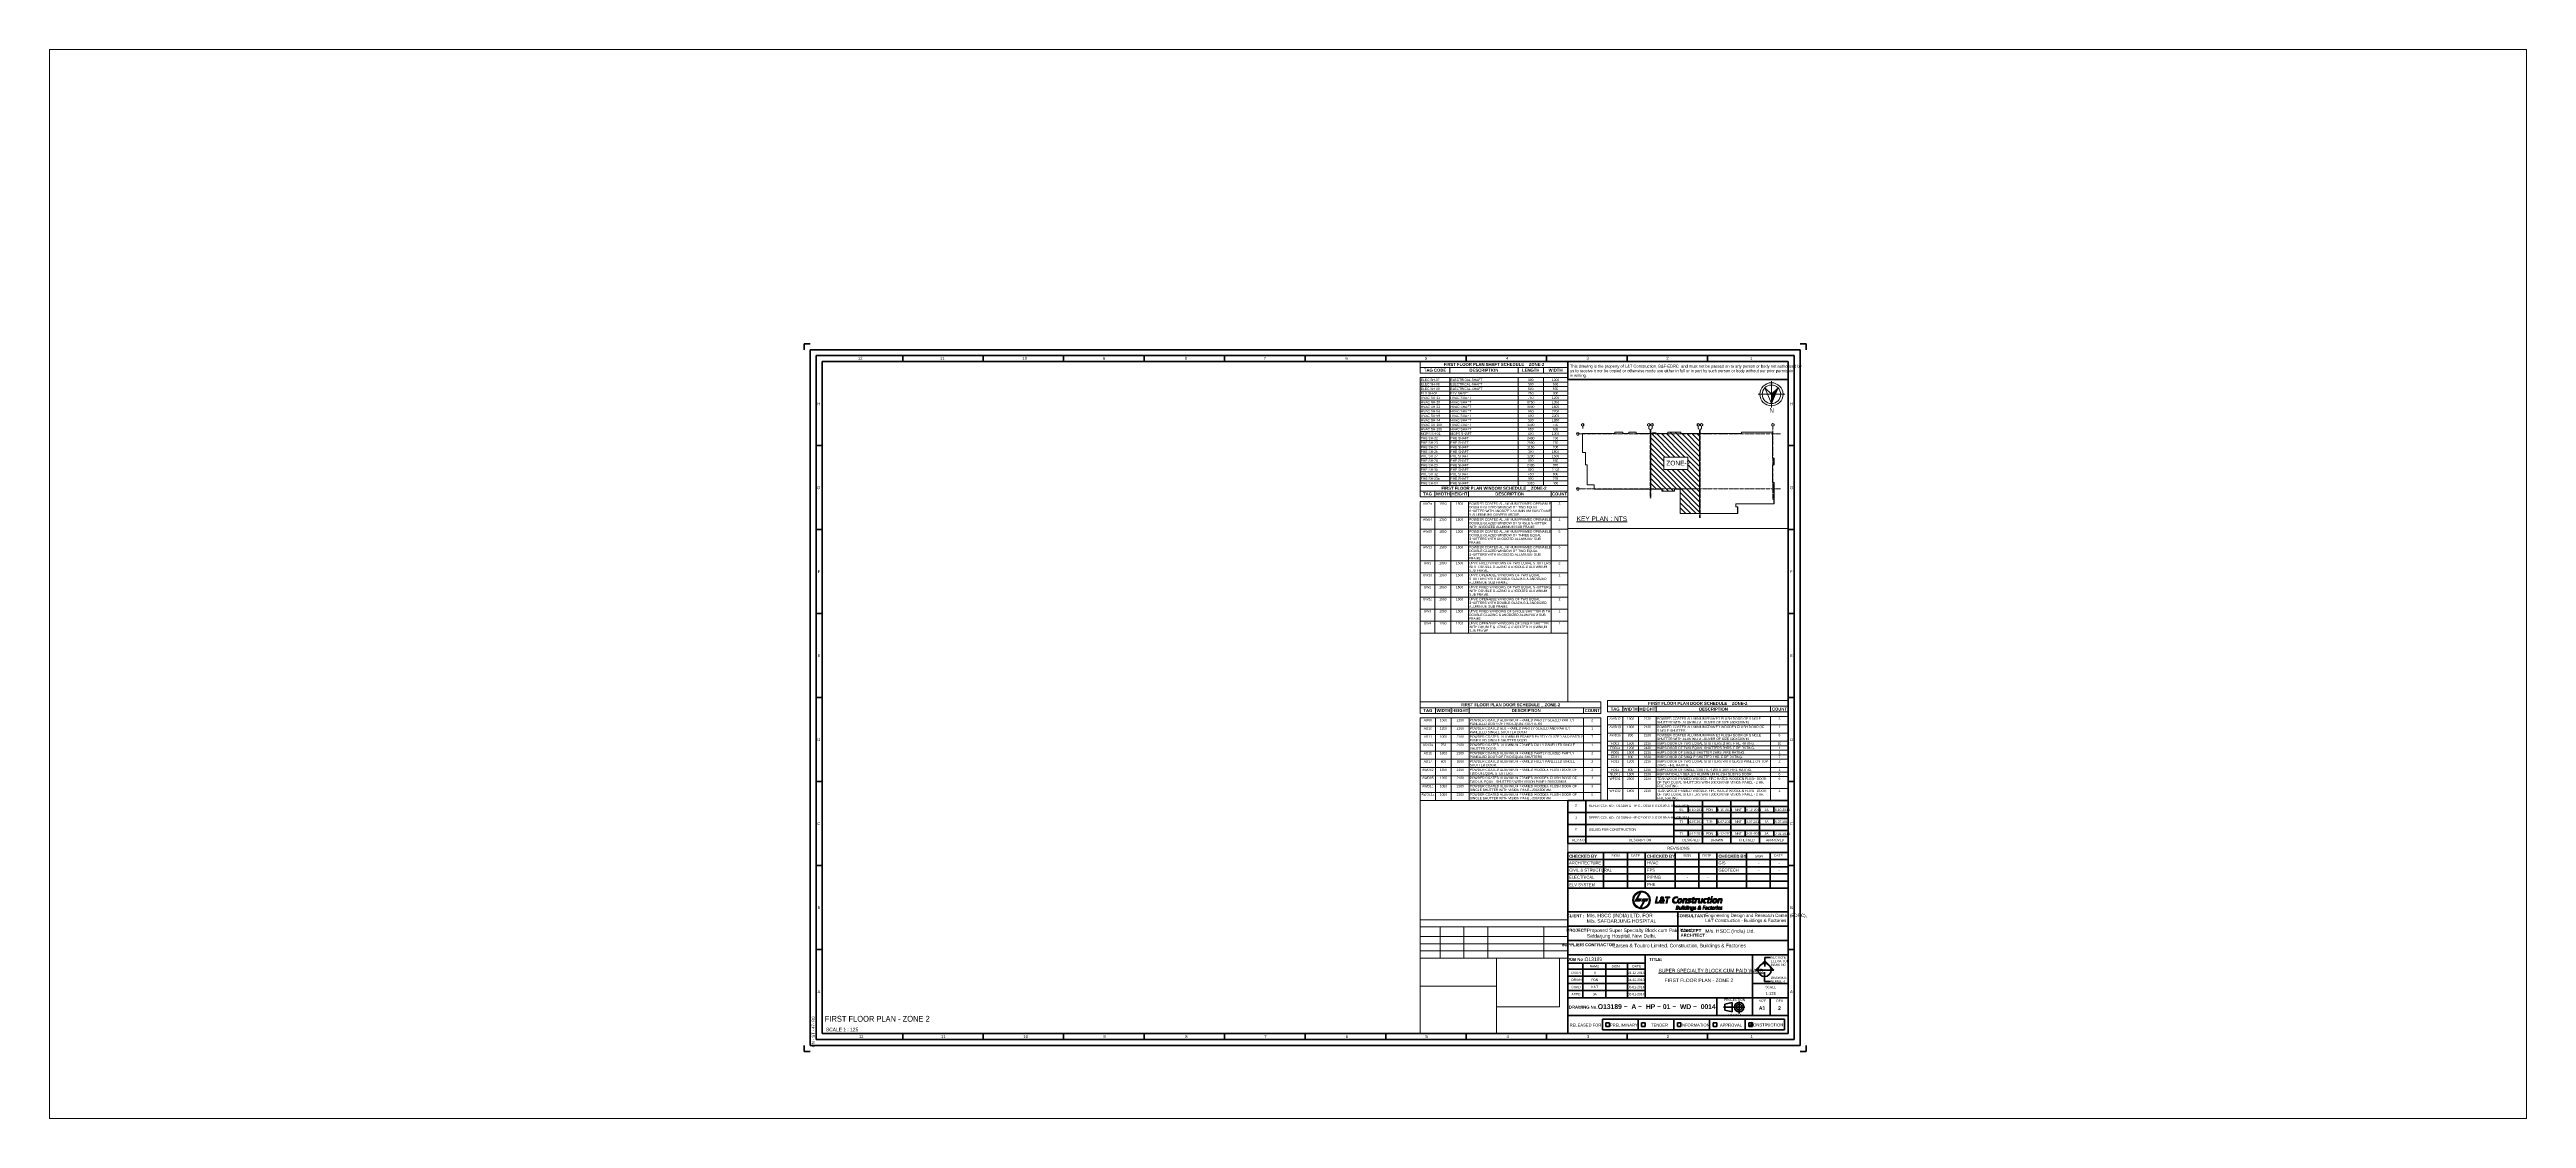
# Paper-space layout 'Layout1' of a CAD drawing. Header units: millimetres. Extents: x -285 to 1794, y -56 to 841.
import ezdxf

# ---------------------------------------------------------------- set-up
doc = ezdxf.new("R2010")
doc.units = ezdxf.units.MM
doc.header["$LTSCALE"] = 25
doc.linetypes.add('IMPORT-ACAD_ISO10W100', pattern=[18, 12, -3, 0, -3])
doc.linetypes.add('L_T_Center_4mm', pattern=[8.5, 4, -1.5, 1.5, -1.5])
doc.layers.get('0').update_dxf_attribs({"color": 251})
doc.layers.get('Defpoints').update_dxf_attribs({"color": 251})
doc.layers.add('A-ANNO-NPLT', color=251, linetype='Continuous', plot=False)
for name, color, linetype, lineweight in [('A-ANNO-TTLB', 251, 'Continuous', 13), ('A-DETL', 251, 'Continuous', 15), ('G-IMPT', 251, 'Continuous', 5)]:
    doc.layers.add(name, color=color, linetype=linetype, lineweight=lineweight)
doc.styles.add('Arial_10', font='arial.ttf', dxfattribs={"width": 0.9, "height": 2.458832})
doc.styles.add('Arial_11', font='arial.ttf', dxfattribs={"width": 0.8, "height": 3.934132})
doc.styles.add('Arial_12', font='arial.ttf', dxfattribs={"width": 0.8, "height": 2.704716})
doc.styles.add('Arial_13', font='arial.ttf', dxfattribs={"width": 0.8, "height": 4.917665})
doc.styles.add('Arial_14', font='arial.ttf', dxfattribs={"height": 1.967066})
doc.styles.add('Arial_5', font='arial.ttf', dxfattribs={"width": 0.8, "height": 1.967066})
doc.styles.add('Arial_6', font='arial.ttf', dxfattribs={"width": 0.8, "height": 402.132521})
doc.styles.add('Arial_7', font='arial.ttf', dxfattribs={"width": 0.8, "height": 2.458832})
doc.styles.add('Arial_8', font='arial.ttf', dxfattribs={"width": 0.8, "height": 2.950599})
doc.styles.add('Arial_9', font='arial.ttf', dxfattribs={"width": 0.8, "height": 1.229416})
doc.styles.add('Arial_B_1', font='arialbd.ttf', dxfattribs={"width": 0.8, "height": 2.536891})
doc.styles.add('Arial_B_2', font='arialbd.ttf', dxfattribs={"width": 0.8, "height": 3.044269})
doc.styles.add('Arial_B_3', font='arialbd.ttf', dxfattribs={"width": 0.8, "height": 4.059025})
doc.styles.add('Arial_B_4', font='arialbd.ttf', dxfattribs={"height": 2.536891})
doc.styles.add('Century Gothic', font='GOTHIC.TTF', dxfattribs={"height": 1000})

# ---------------------------------------------------------------- blocks, each defined once
blk = doc.blocks.new('A1-Title Block _EDRC_H _WMCheck_Top - KEY PLAN_dwg_A$C455A749F-9022484-FIRST FLOOR PLAN - ZONE 2')
at = {"layer": 'G-IMPT', "lineweight": 15, "flags": 128}
blk.add_lwpolyline([(83.2, 0), (95.1, 0), (95.1, 1.7), (109.3, 1.7), (109.3, 0), (176.8, 0), (176.8, 1.7), (184.2, 1.7), (204, 1.7), (211.4, 1.7), (211.4, -27.2), (213.1, -27.2), (213.1, -34.6), (211.4, -34.6), (211.4, -54.4), (213.1, -54.4), (213.1, -78.2), (170.6, -78.2), (170.6, -81.6), (172.7, -81.6), (172.7, -89), (108.7, -89), (108.7, -61.8), (102.5, -61.8), (102.5, -64), (88.3, -64), (88.3, -61.8), (13.1, -61.8), (13.1, -57.1), (5.4, -57.1), (5.4, -34.6), (3.3, -34.6), (3.3, -21), (0, -21), (0, 0), (36.2, 0), (36.2, 1.7), (44.8, 1.7), (44.8, 0), (51.6, 0), (51.6, 1.7), (59.9, 1.7), (59.9, 0), (76.6, 0)], dxfattribs=at)
at = {"layer": 'G-IMPT', "lineweight": 15}
blk.add_arc((79.9, -3.8), 5.07, 48.7897, 131.2103, dxfattribs=at)
blk = doc.blocks.new('A1-Title Block _EDRC_H _WMCheck_Top - KEY PLAN_dwg_GRID NO_-9022485-FIRST FLOOR PLAN - ZONE 2')
at = {"layer": 'G-IMPT', "lineweight": 13}
blk.add_line((0, 501), (0, -99), dxfattribs=at)
at = {"layer": 'G-IMPT', "lineweight": 13, "flags": 128}
blk.add_lwpolyline([(0, 1254), (-326, 1066), (-326, 689), (0, 501), (326, 689), (326, 1066)], close=True, dxfattribs=at)
blk = doc.blocks.new('A1-Title Block _EDRC_H _WMCheck_Top - KEY PLAN_dwg-9022483-FIRST FLOOR PLAN - ZONE 2')
at = {"layer": 'G-IMPT', "linetype": 'IMPORT-ACAD_ISO10W100', "lineweight": 13}
for p, q in [((-88565, 194990), (132974, 194990)), ((124629, 121865), (124629, 201093)), ((-88565, 133790), (132974, 133790))]:
    blk.add_line(p, q, dxfattribs=at)
at = {"layer": 'G-IMPT', "lineweight": 15, "flags": 128}
blk.add_lwpolyline([(-4127, 195290), (7779, 195290), (7779, 197020), (21979, 197020), (21979, 195290), (89429, 195290), (89429, 197020), (96829, 197020), (116629, 197020), (124029, 197020), (124029, 168090), (125759, 168090), (125759, 160690), (124029, 160690), (124029, 140890), (125759, 140890), (125759, 117140), (83229, 117140), (83229, 113690), (85314, 113690), (85314, 106290), (21379, 106290), (21379, 133490), (15179, 133490), (15179, 131310), (979, 131310), (979, 133490), (-74271, 133490), (-74271, 138210), (-81971, 138210), (-81971, 160690), (-84101, 160690), (-84101, 174290), (-87356, 174290), (-87356, 195290), (-51171, 195290), (-51171, 197020), (-42521, 197020), (-42521, 195290), (-35771, 195290), (-35771, 197020), (-27471, 197020), (-27471, 195290), (-10805, 195290)], dxfattribs=at)
at = {"layer": 'G-IMPT', "linetype": 'IMPORT-ACAD_ISO10W100', "lineweight": 13, "flags": 128}
for points in [[(-12071, 123361), (-12071, 199557), (-13607, 201093)], [(-11421, 123344), (-11421, 199557), (-9885, 201093)], [(42979, 101660), (42979, 199557), (41443, 201093)], [(43629, 101660), (43629, 199557), (45165, 201093)]]:
    blk.add_lwpolyline(points, dxfattribs=at)
at = {"layer": 'G-IMPT', "lineweight": 15}
blk.add_arc((-7466, 191477), 5069, 48.789749, 131.210251, dxfattribs=at)
at = {"xscale": 4, "yscale": 4, "zscale": 4, "rotation": 89.99999999999999}
for p in [(-88960, 194990), (-88960, 133790)]:
    blk.add_blockref('A1-Title Block _EDRC_H _WMCheck_Top - KEY PLAN_dwg_GRID NO_-9022485-FIRST FLOOR PLAN - ZONE 2', p, dxfattribs=at)
for name, p, xscale, yscale, zscale in [('A1-Title Block _EDRC_H _WMCheck_Top - KEY PLAN_dwg_GRID NO_-9022485-FIRST FLOOR PLAN - ZONE 2', (-87056, 201489), 4, 4, 4), ('A1-Title Block _EDRC_H _WMCheck_Top - KEY PLAN_dwg_A$C455A749F-9022484-FIRST FLOOR PLAN - ZONE 2', (-87356, 195290), 1000, 1000, 1000), ('A1-Title Block _EDRC_H _WMCheck_Top - KEY PLAN_dwg_GRID NO_-9022485-FIRST FLOOR PLAN - ZONE 2', (-13607, 201489), 4, 4, 4), ('A1-Title Block _EDRC_H _WMCheck_Top - KEY PLAN_dwg_GRID NO_-9022485-FIRST FLOOR PLAN - ZONE 2', (-9885, 201489), 4, 4, 4), ('A1-Title Block _EDRC_H _WMCheck_Top - KEY PLAN_dwg_GRID NO_-9022485-FIRST FLOOR PLAN - ZONE 2', (41443, 201489), 4, 4, 4), ('A1-Title Block _EDRC_H _WMCheck_Top - KEY PLAN_dwg_GRID NO_-9022485-FIRST FLOOR PLAN - ZONE 2', (45165, 201489), 4, 4, 4), ('A1-Title Block _EDRC_H _WMCheck_Top - KEY PLAN_dwg_GRID NO_-9022485-FIRST FLOOR PLAN - ZONE 2', (124629, 201489), 4, 4, 4)]:
    blk.add_blockref(name, p, dxfattribs=dict(xscale=xscale, yscale=yscale, zscale=zscale))
at = {"layer": 'G-IMPT', "color": 7, "lineweight": 13, "char_height": 1000, "attachment_point": 2, "line_spacing_factor": 0.98831, "style": 'Century Gothic'}
for s, insert, width in [('Y1', (-92303, 195582), 1877.57), ('X1', (-86958, 205523), 1914.14), ('X11', (-13509, 205523), 2828.54), ("X11'", (-9787, 205523), 3157.73), ('X19', (41541, 205523), 2828.54), ("X19'", (45263, 205523), 3157.73), ('X31', (124727, 205523), 2828.54), ('Y10', (-92303, 134382), 2791.97)]:
    blk.add_mtext(s, dxfattribs=dict(at, insert=insert, width=width))
blk = doc.blocks.new('A1-Title Block _EDRC_H _WMCheck_Top - NORTH_dwg__U2-9022385-FIRST FLOOR PLAN - ZONE 2')
at = {"layer": 'G-IMPT', "lineweight": 13}
blk.add_hatch(color=256, dxfattribs=at).paths.add_polyline_path([(566, 566), (0, -800), (0, 0)], flags=0)
for p, q in [((-1150, 0), (1150, 0)), ((0, 1150), (0, -1150))]:
    blk.add_line(p, q, dxfattribs=at)
at = {"layer": 'G-IMPT', "lineweight": 13, "flags": 128}
blk.add_lwpolyline([(566, 566), (0, -800), (0, 0), (566, 566), (0, 0), (-566, 566), (0, -800)], close=True, dxfattribs=at)
at = {"layer": 'G-IMPT', "lineweight": 13}
for radius in [1000, 800]:
    blk.add_circle((0, 0), radius, dxfattribs=at)
at = {"layer": 'G-IMPT', "lineweight": 13, "insert": (-184, -1196), "char_height": 402, "width": 380.39, "attachment_point": 1, "line_spacing_factor": 0.933555, "style": 'Arial_6'}
blk.add_mtext('N', dxfattribs=at)
blk = doc.blocks.new('A1-Title Block _EDRC_H _WMCheck_Top - NORTH_dwg-9022384-FIRST FLOOR PLAN - ZONE 2')
blk.add_blockref('A1-Title Block _EDRC_H _WMCheck_Top - NORTH_dwg__U2-9022385-FIRST FLOOR PLAN - ZONE 2', (250126, -28134))
blk = doc.blocks.new('A1-Title Block _EDRC_H _WMCheck_Top - L_T Logo_dwg-9022175-FIRST FLOOR PLAN - ZONE 2')
at = {"layer": 'A-ANNO-TTLB'}
for points in [[(1088969, 110106), (1088792, 109290), (1086037, 109290), (1087143, 114490), (1088083, 114490), (1087151, 110106)], [(1096951, 113669), (1096019, 109290), (1095082, 109290), (1096011, 113669), (1094670, 113669), (1094847, 114490), (1098465, 114490), (1098291, 113669)], [(1101855, 110541), (1102020, 110341), (1102228, 110191), (1102471, 110087), (1102752, 110029), (1102972, 110018), (1103318, 110033), (1103634, 110079), (1103912, 110156), (1104097, 110233), (1103954, 109363), (1103607, 109290), (1103292, 109236), (1103006, 109205), (1102795, 109201), (1102463, 109212), (1102155, 109251), (1101874, 109313), (1101620, 109401), (1101389, 109517), (1101180, 109655), (1100999, 109821), (1100961, 109864), (1100811, 110060), (1100695, 110283), (1100614, 110530), (1100564, 110803), (1100553, 111104), (1100576, 111428), (1100637, 111797), (1100726, 112148), (1100834, 112475), (1100969, 112783), (1101119, 113065), (1101296, 113327), (1101493, 113565), (1101712, 113785), (1101797, 113854), (1102040, 114039), (1102301, 114193), (1102571, 114324), (1102860, 114425), (1103161, 114502), (1103476, 114552), (1103808, 114575), (1103939, 114579), (1104239, 114563), (1104524, 114521), (1104794, 114448), (1105010, 114363), (1104751, 113485), (1104524, 113612), (1104266, 113696), (1103981, 113747), (1103742, 113758), (1103426, 113735), (1103130, 113658), (1102849, 113535), (1102587, 113365), (1102429, 113230), (1102209, 112992), (1102020, 112730), (1101870, 112444), (1101754, 112132), (1101685, 111874), (1101635, 111543), (1101635, 111235), (1101677, 110958), (1101766, 110703)], [(1107444, 104174), (1107255, 103989), (1107190, 103947), (1106932, 103846), (1106701, 103823), (1106404, 103862), (1106211, 103977), (1106181, 104020), (1106104, 104220), (1106111, 104467), (1106119, 104513), (1106446, 106046), (1106743, 106046), (1106431, 104567), (1106412, 104455), (1106408, 104324), (1106458, 104189), (1106581, 104097), (1106812, 104054), (1107090, 104112), (1107282, 104239), (1107452, 104443), (1107544, 104682), (1107833, 106046), (1108130, 106046), (1107810, 104532), (1107768, 104312), (1107741, 104166), (1107695, 103896), (1107687, 103854), (1107406, 103854), (1107440, 104089), (1107456, 104174)], [(1109158, 106046), (1108692, 103854), (1108392, 103854), (1108858, 106046)], [(1112787, 112568), (1112826, 112290), (1112814, 111975), (1112768, 111709), (1112256, 109290), (1111308, 109290), (1111743, 111339), (1111805, 111636), (1111824, 111924), (1111789, 112194), (1111643, 112364), (1111371, 112442), (1111054, 112383), (1110915, 112314), (1110665, 112094), (1110584, 111986), (1110422, 111686), (1110376, 111574), (1110276, 111266), (1110256, 111166), (1109856, 109290), (1108908, 109290), (1109725, 113126), (1110622, 113126), (1110507, 112584), (1110761, 112830), (1111015, 113007), (1111293, 113126), (1111593, 113196), (1111851, 113215), (1112163, 113184), (1112417, 113092), (1112610, 112934), (1112699, 112807)], [(1109374, 106917), (1109293, 106531), (1108931, 106531), (1109012, 106917)], [(1110430, 107075), (1109744, 103854), (1109443, 103854), (1110129, 107075)], [(1113650, 106046), (1113184, 103854), (1112884, 103854), (1113350, 106046)], [(1116266, 113072), (1116042, 112321), (1115757, 112414), (1115476, 112468), (1115226, 112483), (1114917, 112433), (1114817, 112387), (1114609, 112159), (1114578, 112059), (1114667, 111809), (1114925, 111674), (1115064, 111628), (1115326, 111532), (1115515, 111451), (1115723, 111285), (1115850, 111092), (1115915, 110830), (1115896, 110515), (1115884, 110449), (1115780, 110129), (1115622, 109852), (1115407, 109629), (1115245, 109513), (1114975, 109370), (1114683, 109274), (1114378, 109216), (1114089, 109201), (1113816, 109212), (1113535, 109247), (1113246, 109309), (1113049, 109363), (1113280, 110183), (1113542, 110052), (1113808, 109968), (1114082, 109933), (1114159, 109929), (1114463, 109979), (1114617, 110041), (1114833, 110256), (1114883, 110399), (1114828, 110675), (1114596, 110831), (1114290, 110931), (1114182, 110973), (1113924, 111092), (1113823, 111150), (1113646, 111339), (1113588, 111470), (1113546, 111743), (1113577, 112021), (1113681, 112340), (1113847, 112614), (1114070, 112834), (1114186, 112918), (1114459, 113057), (1114748, 113153), (1115060, 113207), (1115260, 113215), (1115507, 113203), (1115788, 113169), (1116100, 113111)], [(1113866, 106917), (1113785, 106531), (1113423, 106531), (1113504, 106917)], [(1114498, 105214), (1114209, 103854), (1113912, 103854), (1114232, 105364), (1114274, 105584), (1114297, 105730), (1114347, 106000), (1114355, 106046), (1114632, 106046), (1114602, 105807), (1114586, 105722), (1114598, 105722), (1114813, 105919), (1115064, 106034), (1115337, 106073), (1115341, 106073), (1115619, 106034), (1115684, 106007), (1115869, 105853), (1115931, 105649), (1115934, 105460), (1115908, 105322), (1115595, 103854), (1115299, 103854), (1115611, 105329), (1115638, 105449), (1115634, 105576), (1115588, 105711), (1115461, 105803), (1115230, 105842), (1114952, 105788), (1114760, 105661), (1114590, 105457)], [(1118677, 114213), (1118446, 113126), (1119290, 113126), (1119136, 112394), (1118292, 112394), (1117915, 110607), (1117888, 110272), (1117976, 110060), (1118190, 109971), (1118546, 110018), (1118677, 110079), (1118539, 109290), (1118257, 109228), (1117945, 109201), (1117818, 109201), (1117506, 109232), (1117256, 109328), (1117071, 109494), (1117040, 109536), (1116928, 109763), (1116886, 110041), (1116913, 110364), (1116928, 110445), (1117344, 112394), (1116643, 112394), (1116797, 113126), (1117498, 113126), (1117664, 113893)], [(1119521, 103873), (1119228, 103823), (1119178, 103823), (1118901, 103843), (1118627, 103896), (1118535, 103927), (1118635, 104205), (1118874, 104104), (1119147, 104054), (1119201, 104054), (1119486, 104120), (1119575, 104170), (1119752, 104374), (1119767, 104432), (1119724, 104656), (1119529, 104790), (1119390, 104859), (1119124, 104998), (1118966, 105125), (1118962, 105129), (1118885, 105326), (1118901, 105468), (1119001, 105707), (1119197, 105892), (1119236, 105915), (1119513, 106034), (1119800, 106073), (1120083, 106054), (1120272, 106011), (1120176, 105753), (1119887, 105830), (1119748, 105842), (1119459, 105776), (1119394, 105734), (1119232, 105522), (1119224, 105495), (1119263, 105287), (1119432, 105168), (1119586, 105087), (1119779, 104990), (1119925, 104902), (1120049, 104782), (1120099, 104648), (1120095, 104459), (1119995, 104216), (1119818, 104024), (1119779, 103993)], [(1120902, 111982), (1120707, 111697), (1120707, 111693), (1120572, 111387), (1120471, 111017), (1120395, 110696), (1120095, 109290), (1119147, 109290), (1119964, 113126), (1120804, 113126), (1120619, 112252), (1120634, 112252), (1120765, 112518), (1120985, 112787), (1121096, 112895), (1121370, 113092), (1121655, 113196), (1121836, 113215), (1122117, 113184), (1121905, 112179), (1121667, 112252), (1121497, 112260), (1121177, 112203)], [(1123643, 113126), (1123207, 111077), (1123150, 110780), (1123127, 110495), (1123165, 110222), (1123308, 110048), (1123579, 109974), (1123893, 110029), (1124032, 110102), (1124282, 110322), (1124367, 110437), (1124551, 110774), (1124679, 111175), (1125091, 113126), (1126043, 113126), (1125226, 109290), (1124328, 109290), (1124439, 109822), (1124163, 109578), (1123893, 109405), (1123616, 109282), (1123323, 109216), (1123100, 109201), (1122784, 109232), (1122533, 109324), (1122341, 109482), (1122256, 109609), (1122164, 109844), (1122125, 110122), (1122137, 110437), (1122179, 110703), (1122695, 113126)], [(1126624, 105287), (1126316, 103854), (1125996, 103854), (1126636, 106851), (1128104, 106851), (1128054, 106605), (1126902, 106605), (1126674, 105537), (1127768, 105537), (1127715, 105287)], [(1128855, 110152), (1128724, 109324), (1128450, 109259), (1128150, 109216), (1127822, 109201), (1127745, 109201), (1127426, 109220), (1127144, 109286), (1126906, 109394), (1126705, 109544), (1126547, 109736), (1126420, 109991), (1126347, 110245), (1126312, 110530), (1126320, 110842), (1126370, 111177), (1126382, 111227), (1126470, 111558), (1126590, 111867), (1126744, 112152), (1126929, 112414), (1127148, 112653), (1127152, 112656), (1127395, 112857), (1127661, 113015), (1127946, 113126), (1128250, 113192), (1128566, 113215), (1128882, 113203), (1129171, 113161), (1129429, 113099), (1129460, 113088), (1129205, 112298), (1128955, 112398), (1128666, 112437), (1128593, 112441), (1128285, 112394), (1128011, 112263), (1127819, 112105), (1127626, 111863), (1127476, 111574), (1127372, 111232), (1127325, 110888), (1127341, 110595), (1127424, 110337), (1127591, 110125), (1127822, 110006), (1128088, 109975), (1128369, 110002), (1128678, 110087)], [(1130885, 110607), (1130858, 110272), (1130947, 110060), (1131161, 109971), (1131517, 110018), (1131648, 110079), (1131509, 109290), (1131228, 109228), (1130916, 109201), (1130789, 109201), (1130477, 109232), (1130230, 109328), (1130041, 109494), (1130010, 109536), (1129899, 109763), (1129860, 110041), (1129887, 110364), (1129899, 110445), (1130315, 112394), (1129614, 112394), (1129772, 113126), (1130469, 113126), (1130635, 113893), (1131652, 114213), (1131420, 113126), (1132260, 113126), (1132106, 112394), (1131262, 112394)], [(1130935, 105449), (1130812, 105218), (1130750, 105014), (1130719, 104755), (1130735, 104536), (1130739, 104532), (1130827, 104309), (1130896, 104239), (1131116, 104112), (1131128, 104112), (1131366, 104070), (1131686, 104112), (1131836, 104189), (1131802, 103904), (1131521, 103839), (1131274, 103823), (1131000, 103854), (1130765, 103943), (1130577, 104097), (1130561, 104116), (1130450, 104286), (1130392, 104494), (1130384, 104736), (1130415, 104940), (1130496, 105206), (1130608, 105445), (1130754, 105649), (1130870, 105769), (1131097, 105927), (1131359, 106027), (1131655, 106073), (1131744, 106073), (1132033, 106050), (1132218, 105996), (1132145, 105715), (1131933, 105803), (1131694, 105826), (1131405, 105784), (1131147, 105657), (1131104, 105622)], [(1133882, 113126), (1133065, 109290), (1132118, 109290), (1132934, 113126)], [(1133081, 105811), (1132780, 104386), (1132784, 104141), (1132996, 104054), (1133254, 104101), (1133200, 103854), (1132927, 103823), (1132850, 103823), (1132611, 103866), (1132476, 103997), (1132449, 104216), (1132464, 104316), (1132784, 105811), (1132391, 105811), (1132441, 106046), (1132834, 106046), (1132927, 106481), (1133242, 106558), (1133131, 106046), (1133666, 106046), (1133620, 105811)], [(1134232, 114779), (1134032, 113824), (1133081, 113824), (1133285, 114779)], [(1136652, 105233), (1136359, 103854), (1136058, 103854), (1136382, 105364), (1136421, 105584), (1136448, 105730), (1136494, 106000), (1136505, 106046), (1136783, 106046), (1136752, 105834), (1136729, 105695), (1136740, 105695), (1136960, 105911), (1137102, 105996), (1137380, 106065), (1137522, 106073), (1137464, 105807), (1137145, 105772), (1136914, 105672), (1136748, 105491)], [(1138285, 106046), (1137819, 103854), (1137518, 103854), (1137985, 106046)], [(1138501, 106917), (1138416, 106531), (1138058, 106531), (1138139, 106917)], [(1140396, 112314), (1140106, 112063), (1139903, 111686), (1139857, 111574), (1139751, 111249), (1139337, 109290), (1138389, 109290), (1139202, 113126), (1140103, 113126), (1139989, 112588), (1140238, 112830), (1140496, 113007), (1140774, 113126), (1141070, 113196), (1141332, 113215), (1141644, 113184), (1141895, 113092), (1142087, 112934), (1142176, 112807), (1142268, 112568), (1142307, 112290), (1142291, 111975), (1142249, 111709), (1141733, 109290), (1140785, 109290), (1141220, 111339), (1141286, 111636), (1141305, 111924), (1141270, 112194), (1141120, 112364), (1140848, 112442), (1140535, 112383)], [(1141282, 105495), (1141321, 105287), (1141490, 105168), (1141644, 105087), (1141833, 104990), (1141979, 104902), (1142103, 104782), (1142153, 104648), (1142149, 104459), (1142052, 104216), (1141871, 104024), (1141833, 103993), (1141575, 103873), (1141282, 103823), (1141236, 103823), (1140958, 103843), (1140685, 103896), (1140592, 103927), (1140693, 104205), (1140928, 104104), (1141205, 104054), (1141259, 104054), (1141540, 104120), (1141629, 104170), (1141806, 104374), (1141825, 104432), (1141782, 104656), (1141586, 104790), (1141444, 104859), (1141178, 104998), (1141020, 105125), (1141016, 105129), (1140943, 105326), (1140955, 105468), (1141059, 105707), (1141251, 105892), (1141294, 105915), (1141567, 106034), (1141856, 106073), (1141860, 106073), (1142137, 106054), (1142330, 106011), (1142234, 105753), (1141941, 105830), (1141802, 105842), (1141517, 105776), (1141452, 105734), (1141290, 105522)]]:
    blk.add_hatch(color=256, dxfattribs=at).paths.add_polyline_path(points, flags=0)
h = blk.add_hatch(color=256, dxfattribs=at)
h.paths.add_polyline_path([(1091619, 112560), (1091889, 112722), (1092109, 112895), (1092332, 113161), (1092390, 113311), (1092386, 113612), (1092328, 113712), (1092109, 113835), (1091989, 113847), (1091700, 113781), (1091581, 113708), (1091388, 113465), (1091334, 113296), (1091323, 113176), (1091346, 113057), (1091377, 112953), (1091431, 112841), (1091492, 112745), (1091558, 112649)], flags=0)
h.paths.add_polyline_path([(1090448, 110445), (1090558, 110199), (1090764, 110037), (1091026, 109975), (1091084, 109975), (1091396, 110006), (1091677, 110095), (1091920, 110249), (1091970, 110287), (1091203, 111574), (1090895, 111385), (1090668, 111169), (1090514, 110923), (1090456, 110742)], flags=0)
h.paths.add_polyline_path([(1092290, 109752), (1092043, 109555), (1091785, 109401), (1091511, 109293), (1091226, 109224), (1090926, 109201), (1090899, 109201), (1090598, 109220), (1090329, 109278), (1090094, 109374), (1089890, 109509), (1089790, 109602), (1089635, 109810), (1089543, 110052), (1089508, 110330), (1089539, 110642), (1089551, 110711), (1089647, 111038), (1089793, 111327), (1089955, 111547), (1090159, 111743), (1090414, 111924), (1090718, 112086), (1090841, 112140), (1090656, 112398), (1090579, 112522), (1090479, 112760), (1090452, 112872), (1090425, 113161), (1090456, 113392), (1090556, 113693), (1090722, 113955), (1090953, 114178), (1091076, 114267), (1091350, 114409), (1091631, 114509), (1091920, 114567), (1092128, 114579), (1092421, 114556), (1092679, 114486), (1092902, 114374), (1093022, 114286), (1093176, 114089), (1093253, 113839), (1093249, 113539), (1093226, 113400), (1093126, 113069), (1092975, 112787), (1092833, 112610), (1092617, 112418), (1092355, 112225), (1092051, 112032), (1092028, 112021), (1092667, 110981), (1092833, 111185), (1092979, 111451), (1093106, 111778), (1093203, 112113), (1094019, 112113), (1093923, 111786), (1093804, 111478), (1093665, 111181), (1093499, 110904), (1093310, 110642), (1093102, 110391), (1093045, 110333), (1093661, 109290), (1092505, 109290)], flags=0)
h = blk.add_hatch(color=256, dxfattribs=at)
h.paths.add_polyline_path([(1104139, 105534), (1104578, 105534), (1104871, 105576), (1105090, 105684), (1105272, 105869), (1105360, 106092), (1105356, 106331), (1105279, 106462), (1105087, 106570), (1104817, 106605), (1104366, 106605)], flags=0)
h.paths.add_polyline_path([(1104085, 105283), (1103835, 104101), (1104289, 104101), (1104586, 104139), (1104640, 104155), (1104882, 104274), (1105029, 104436), (1105114, 104578), (1105137, 104678), (1105144, 104921), (1105052, 105118), (1104856, 105241), (1104578, 105283)], flags=0)
h.paths.add_polyline_path([(1105406, 104467), (1105291, 104274), (1105129, 104120), (1104925, 104000), (1104674, 103916), (1104382, 103866), (1104081, 103854), (1103461, 103854), (1104100, 106851), (1104940, 106851), (1105241, 106824), (1105472, 106732), (1105584, 106643), (1105699, 106447), (1105722, 106219), (1105711, 106127), (1105622, 105892), (1105472, 105695), (1105256, 105537), (1104985, 105426), (1105233, 105326), (1105403, 105175), (1105491, 104983), (1105491, 104740), (1105483, 104690)], flags=0)
h = blk.add_hatch(color=256, dxfattribs=at)
h.paths.add_polyline_path([(1105773, 110373), (1105907, 110141), (1106123, 110014), (1106400, 109975), (1106708, 110021), (1106878, 110095), (1107140, 110295), (1107228, 110407), (1107402, 110696), (1107456, 110823), (1107560, 111127), (1107602, 111300), (1107641, 111624), (1107606, 111909), (1107533, 112113), (1107367, 112310), (1107132, 112418), (1106924, 112441), (1106616, 112394), (1106342, 112256), (1106181, 112105), (1105984, 111847), (1105842, 111551), (1105768, 111300), (1105718, 110961), (1105718, 110661)], flags=0)
h.paths.add_polyline_path([(1107999, 110010), (1107756, 109767), (1107506, 109571), (1107240, 109421), (1106955, 109305), (1106654, 109232), (1106335, 109201), (1106235, 109201), (1105919, 109220), (1105638, 109282), (1105395, 109382), (1105183, 109525), (1105010, 109709), (1104967, 109767), (1104832, 109998), (1104744, 110253), (1104701, 110530), (1104701, 110834), (1104748, 111158), (1104751, 111181), (1104844, 111516), (1104967, 111828), (1105121, 112109), (1105310, 112367), (1105530, 112595), (1105607, 112664), (1105865, 112857), (1106142, 113007), (1106427, 113119), (1106728, 113188), (1107040, 113215), (1107090, 113215), (1107394, 113196), (1107668, 113130), (1107914, 113030), (1108130, 112884), (1108315, 112699), (1108346, 112664), (1108480, 112444), (1108573, 112194), (1108623, 111921), (1108627, 111620), (1108588, 111293), (1108565, 111181), (1108477, 110854), (1108353, 110549), (1108192, 110268)], flags=0)
h = blk.add_hatch(color=256, dxfattribs=at)
h.paths.add_polyline_path([(1110853, 104393), (1110927, 104216), (1111054, 104104), (1111242, 104054), (1111293, 104054), (1111524, 104085), (1111720, 104178), (1111882, 104336), (1112009, 104555), (1112105, 104836), (1112125, 104921), (1112163, 105098), (1112182, 105287), (1112167, 105495), (1112094, 105665), (1111940, 105799), (1111678, 105842), (1111462, 105811), (1111277, 105711), (1111123, 105549), (1110996, 105322), (1110903, 105029), (1110884, 104948), (1110842, 104640)], flags=0)
h.paths.add_polyline_path([(1112283, 104343), (1112240, 104101), (1112198, 103854), (1111920, 103854), (1111983, 104161), (1111720, 103966), (1111612, 103904), (1111339, 103827), (1111212, 103823), (1110934, 103866), (1110907, 103873), (1110703, 104008), (1110588, 104205), (1110534, 104424), (1110530, 104659), (1110553, 104867), (1110580, 105029), (1110653, 105272), (1110757, 105491), (1110911, 105707), (1111119, 105896), (1111377, 106027), (1111666, 106073), (1111674, 106073), (1111955, 106038), (1112155, 105927), (1112281, 105753), (1112564, 107075), (1112864, 107075), (1112333, 104578)], flags=0)
h = blk.add_hatch(color=256, dxfattribs=at)
h.paths.add_polyline_path([(1116755, 104216), (1116882, 104104), (1117071, 104058), (1117125, 104054), (1117414, 104104), (1117637, 104251), (1117676, 104289), (1117799, 104478), (1117895, 104717), (1117965, 104975), (1118003, 105272), (1117984, 105507), (1117903, 105680), (1117764, 105792), (1117564, 105842), (1117498, 105842), (1117287, 105811), (1117102, 105711), (1116948, 105549), (1116824, 105318), (1116728, 105025), (1116713, 104948), (1116666, 104640), (1116682, 104397)], flags=0)
h.paths.add_polyline_path([(1118315, 105318), (1118015, 103904), (1117938, 103631), (1117822, 103399), (1117676, 103211), (1117495, 103068), (1117283, 102968), (1117036, 102910), (1116817, 102899), (1116524, 102918), (1116493, 102926), (1116254, 102976), (1116096, 103018), (1116173, 103299), (1116424, 103195), (1116686, 103141), (1116863, 103130), (1117125, 103161), (1117341, 103253), (1117514, 103411), (1117637, 103627), (1117706, 103854), (1117770, 104162), (1117537, 103966), (1117287, 103854), (1117025, 103823), (1116755, 103866), (1116554, 103995), (1116412, 104197), (1116354, 104409), (1116343, 104644), (1116374, 104867), (1116416, 105033), (1116478, 105241), (1116585, 105472), (1116732, 105695), (1116932, 105896), (1117194, 106023), (1117483, 106073), (1117518, 106073), (1117784, 106038), (1117984, 105927), (1118126, 105738), (1118134, 105722), (1118146, 105722), (1118211, 106046), (1118492, 106046), (1118427, 105796), (1118369, 105553)], flags=0)
h = blk.add_hatch(color=256, dxfattribs=at)
h.paths.add_polyline_path([(1122164, 104497), (1122217, 104312), (1122382, 104140), (1122641, 104074), (1122718, 104070), (1123007, 104116), (1123146, 104166), (1123408, 104312), (1123512, 104401), (1122880, 105383), (1122587, 105210), (1122381, 105050), (1122233, 104840), (1122164, 104640)], flags=0)
h.paths.add_polyline_path([(1123030, 105665), (1123292, 105796), (1123519, 105969), (1123539, 105988), (1123693, 106212), (1123712, 106277), (1123680, 106510), (1123473, 106628), (1123377, 106632), (1123088, 106570), (1123003, 106512), (1122845, 106296), (1122830, 106246), (1122846, 106011), (1122945, 105811)], flags=0)
edge = h.paths.add_edge_path(flags=0)
edge.add_line((1122749, 105561), (1123030, 105665))
edge.add_line((1122610, 105765), (1122749, 105561))
edge = h.paths.add_edge_path(flags=0)
edge.add_line((1122541, 105907), (1122610, 105765))
edge.add_line((1122499, 106131), (1122541, 105907))
edge = h.paths.add_edge_path(flags=0)
edge.add_line((1122514, 106262), (1122499, 106131))
edge.add_line((1122595, 106454), (1122514, 106262))
edge = h.paths.add_edge_path(flags=0)
edge.add_line((1122768, 106655), (1122595, 106454))
edge.add_line((1123015, 106805), (1122768, 106655))
edge = h.paths.add_edge_path(flags=0)
edge.add_line((1123053, 106816), (1123015, 106805))
edge.add_line((1123338, 106878), (1123053, 106816))
edge = h.paths.add_edge_path(flags=0)
edge.add_line((1123450, 106882), (1123338, 106878))
edge.add_line((1123727, 106840), (1123450, 106882))
edge = h.paths.add_edge_path(flags=0)
edge.add_line((1123936, 106711), (1123727, 106840))
edge.add_line((1124040, 106508), (1123936, 106711))
edge = h.paths.add_edge_path(flags=0)
edge.add_line((1124040, 106312), (1124040, 106508))
edge.add_line((1123947, 106061), (1124040, 106312))
edge = h.paths.add_edge_path(flags=0)
edge.add_line((1123781, 105861), (1123947, 106061))
edge.add_line((1123762, 105846), (1123781, 105861))
edge = h.paths.add_edge_path(flags=0)
edge.add_line((1123546, 105692), (1123762, 105846))
edge.add_line((1123273, 105537), (1123546, 105692))
edge = h.paths.add_edge_path(flags=0)
edge.add_line((1123161, 105480), (1123273, 105537))
edge.add_line((1123720, 104617), (1123161, 105480))
edge = h.paths.add_edge_path(flags=0)
edge.add_line((1123851, 104802), (1123720, 104617))
edge.add_line((1123970, 105021), (1123851, 104802))
edge = h.paths.add_edge_path(flags=0)
edge.add_line((1124074, 105272), (1123970, 105021))
edge.add_line((1124163, 105545), (1124074, 105272))
edge = h.paths.add_edge_path(flags=0)
edge.add_line((1124459, 105545), (1124163, 105545))
edge.add_line((1124359, 105264), (1124459, 105545))
edge = h.paths.add_edge_path(flags=0)
edge.add_line((1124248, 105006), (1124359, 105264))
edge.add_line((1124128, 104775), (1124248, 105006))
edge = h.paths.add_edge_path(flags=0)
edge.add_line((1123993, 104571), (1124128, 104775))
edge.add_line((1123855, 104401), (1123993, 104571))
edge = h.paths.add_edge_path(flags=0)
edge.add_line((1123855, 104401), (1124267, 103854))
edge.add_line((1124267, 103854), (1123858, 103854))
edge.add_line((1123858, 103854), (1123635, 104212))
edge.add_line((1123635, 104212), (1123539, 104120))
edge.add_line((1123539, 104120), (1123346, 103993))
edge.add_line((1123346, 103993), (1123073, 103885))
edge.add_line((1123073, 103885), (1123038, 103873))
edge.add_line((1123038, 103873), (1122749, 103827))
edge.add_line((1122749, 103827), (1122645, 103823))
edge.add_line((1122645, 103823), (1122333, 103850))
edge.add_line((1122333, 103850), (1122102, 103935))
edge.add_line((1122102, 103935), (1121955, 104066))
edge.add_line((1121955, 104066), (1121859, 104259))
edge.add_line((1121859, 104259), (1121828, 104486))
edge.add_line((1121828, 104486), (1121855, 104686))
edge.add_line((1121855, 104686), (1121932, 104906))
edge.add_line((1121932, 104906), (1122067, 105106))
edge.add_line((1122067, 105106), (1122256, 105287))
edge.add_line((1122256, 105287), (1122506, 105445))
edge.add_line((1122506, 105445), (1122749, 105561))
edge.add_line((1122749, 105561), (1123030, 105665))
h = blk.add_hatch(color=256, dxfattribs=at)
h.paths.add_polyline_path([(1129591, 104956), (1129332, 104956), (1129097, 104944), (1128870, 104917), (1128689, 104867), (1128524, 104775), (1128419, 104644), (1128342, 104459), (1128377, 104239), (1128419, 104178), (1128628, 104066), (1128743, 104054), (1128870, 104062), (1129044, 104112), (1129248, 104212), (1129417, 104409), (1129521, 104636), (1129537, 104698)], flags=0)
h.paths.add_polyline_path([(1129775, 105969), (1129910, 105834), (1129972, 105645), (1129960, 105403), (1129953, 105349), (1129737, 104343), (1129702, 104139), (1129663, 103854), (1129398, 103854), (1129446, 104177), (1129201, 103973), (1129067, 103904), (1128789, 103831), (1128620, 103823), (1128354, 103866), (1128151, 104000), (1128030, 104201), (1128019, 104432), (1128023, 104459), (1128123, 104702), (1128200, 104802), (1128427, 104987), (1128477, 105014), (1128755, 105106), (1128832, 105121), (1129136, 105164), (1129159, 105168), (1129444, 105172), (1129637, 105172), (1129675, 105353), (1129679, 105526), (1129633, 105692), (1129490, 105796), (1129232, 105842), (1128967, 105807), (1128685, 105703), (1128524, 105615), (1128531, 105880), (1128797, 105984), (1129024, 106050), (1129298, 106073), (1129571, 106046)], flags=0)
h = blk.add_hatch(color=256, dxfattribs=at)
h.paths.add_polyline_path([(1134078, 104948), (1134040, 104648), (1134055, 104409), (1134132, 104232), (1134267, 104116), (1134456, 104058), (1134556, 104054), (1134783, 104085), (1134980, 104178), (1135145, 104328), (1135276, 104544), (1135377, 104817), (1135411, 104948), (1135450, 105249), (1135434, 105487), (1135357, 105665), (1135223, 105780), (1135034, 105838), (1134934, 105842), (1134706, 105811), (1134510, 105722), (1134344, 105568), (1134213, 105356), (1134113, 105079)], flags=0)
h.paths.add_polyline_path([(1135762, 105129), (1135731, 104948), (1135662, 104698), (1135596, 104540), (1135461, 104309), (1135365, 104181), (1135149, 103997), (1134999, 103920), (1134726, 103839), (1134506, 103823), (1134217, 103854), (1134051, 103920), (1133867, 104074), (1133805, 104181), (1133739, 104405), (1133724, 104540), (1133732, 104771), (1133759, 104948), (1133832, 105198), (1133897, 105360), (1134032, 105591), (1134128, 105715), (1134340, 105900), (1134491, 105980), (1134764, 106058), (1134984, 106073), (1135273, 106042), (1135438, 105980), (1135623, 105826), (1135692, 105715), (1135754, 105491), (1135770, 105360)], flags=0)
h = blk.add_hatch(color=256, dxfattribs=at)
h.paths.add_polyline_path([(1135199, 110961), (1135199, 110661), (1135254, 110373), (1135388, 110141), (1135604, 110014), (1135881, 109975), (1136189, 110021), (1136359, 110095), (1136621, 110295), (1136706, 110407), (1136879, 110696), (1136937, 110823), (1137041, 111127), (1137083, 111300), (1137118, 111624), (1137087, 111909), (1137014, 112113), (1136848, 112310), (1136609, 112418), (1136405, 112441), (1136097, 112394), (1135823, 112256), (1135662, 112105), (1135461, 111847), (1135319, 111551), (1135249, 111300)], flags=0)
h.paths.add_polyline_path([(1138046, 111181), (1137958, 110854), (1137834, 110549), (1137673, 110268), (1137480, 110010), (1137237, 109767), (1136987, 109571), (1136721, 109421), (1136436, 109305), (1136135, 109232), (1135816, 109201), (1135716, 109201), (1135400, 109220), (1135118, 109282), (1134872, 109382), (1134664, 109525), (1134487, 109709), (1134448, 109767), (1134313, 109998), (1134225, 110253), (1134179, 110530), (1134182, 110834), (1134229, 111158), (1134232, 111181), (1134321, 111516), (1134444, 111828), (1134602, 112109), (1134787, 112367), (1135007, 112595), (1135084, 112664), (1135346, 112857), (1135619, 113007), (1135908, 113119), (1136209, 113188), (1136521, 113215), (1136567, 113215), (1136875, 113196), (1137149, 113130), (1137395, 113030), (1137611, 112884), (1137796, 112699), (1137823, 112664), (1137961, 112444), (1138054, 112194), (1138100, 111921), (1138108, 111620), (1138069, 111293)], flags=0)
h = blk.add_hatch(color=256, dxfattribs=at)
h.paths.add_polyline_path([(1138990, 105098), (1140123, 105098), (1140157, 105380), (1140126, 105591), (1140088, 105672), (1139891, 105819), (1139745, 105842), (1139483, 105780), (1139256, 105599), (1139094, 105368), (1138998, 105137)], flags=0)
h.paths.add_polyline_path([(1140415, 104967), (1140396, 104867), (1138940, 104867), (1138913, 104613), (1138928, 104470), (1139016, 104242), (1139213, 104112), (1139387, 104058), (1139510, 104054), (1139803, 104101), (1139822, 104104), (1140099, 104224), (1140115, 104235), (1140069, 103947), (1139787, 103858), (1139495, 103823), (1139429, 103823), (1139144, 103854), (1139059, 103877), (1138828, 103993), (1138813, 104008), (1138673, 104204), (1138605, 104413), (1138597, 104636), (1138616, 104817), (1138639, 104948), (1138716, 105229), (1138828, 105472), (1138967, 105672), (1139098, 105799), (1139352, 105965), (1139618, 106058), (1139810, 106073), (1140092, 106034), (1140176, 105996), (1140361, 105842), (1140384, 105807), (1140446, 105591), (1140458, 105518), (1140462, 105276), (1140454, 105202)], flags=0)
at = {"layer": 'A-ANNO-TTLB', "flags": 128}
for points in [[(1088083, 114490), (1087143, 114490), (1086037, 109290), (1088792, 109290), (1088969, 110106), (1087151, 110106)], [(1093499, 110904), (1093665, 111181), (1093804, 111478), (1093923, 111786), (1094019, 112113), (1093203, 112113), (1093106, 111778), (1092979, 111451), (1092833, 111185), (1092667, 110981), (1092028, 112021), (1092051, 112032), (1092355, 112225), (1092617, 112418), (1092833, 112610), (1092975, 112787), (1093126, 113069), (1093226, 113400), (1093249, 113539), (1093253, 113839), (1093176, 114089), (1093022, 114286), (1092902, 114374), (1092679, 114486), (1092421, 114556), (1092128, 114579), (1091920, 114567), (1091631, 114509), (1091350, 114409), (1091076, 114267), (1090953, 114178), (1090722, 113955), (1090556, 113693), (1090456, 113392), (1090425, 113161), (1090452, 112872), (1090479, 112760), (1090579, 112522), (1090656, 112398), (1090841, 112140), (1090718, 112086), (1090414, 111924), (1090159, 111743), (1089955, 111547), (1089793, 111327), (1089647, 111038), (1089551, 110711), (1089539, 110642), (1089508, 110330), (1089543, 110052), (1089635, 109810), (1089790, 109602), (1089890, 109509), (1090094, 109374), (1090329, 109278), (1090598, 109220), (1090899, 109201), (1090926, 109201), (1091226, 109224), (1091511, 109293), (1091785, 109401), (1092043, 109555), (1092290, 109752), (1092505, 109290), (1093661, 109290), (1093045, 110333), (1093102, 110391), (1093310, 110642)], [(1091084, 109975), (1091026, 109975), (1090764, 110037), (1090568, 110191), (1090556, 110203), (1090448, 110445), (1090456, 110742), (1090514, 110923), (1090668, 111169), (1090895, 111385), (1091203, 111574), (1091970, 110287), (1091920, 110249), (1091677, 110095), (1091396, 110006)], [(1091619, 112560), (1091558, 112649), (1091492, 112745), (1091431, 112841), (1091377, 112953), (1091346, 113057), (1091323, 113176), (1091334, 113296), (1091388, 113465), (1091581, 113708), (1091700, 113781), (1091989, 113847), (1092109, 113835), (1092328, 113712), (1092386, 113612), (1092390, 113311), (1092332, 113161), (1092109, 112895), (1091889, 112722)], [(1098465, 114490), (1094847, 114490), (1094670, 113669), (1096011, 113669), (1095082, 109290), (1096019, 109290), (1096951, 113669), (1098291, 113669)], [(1103939, 114579), (1103808, 114575), (1103476, 114552), (1103161, 114502), (1102860, 114425), (1102571, 114324), (1102301, 114193), (1102040, 114039), (1101797, 113854), (1101712, 113785), (1101493, 113565), (1101296, 113327), (1101119, 113065), (1100969, 112783), (1100834, 112475), (1100726, 112148), (1100637, 111797), (1100633, 111774), (1100576, 111428), (1100553, 111104), (1100564, 110803), (1100614, 110530), (1100695, 110283), (1100811, 110060), (1100961, 109864), (1100999, 109821), (1101180, 109655), (1101389, 109517), (1101620, 109401), (1101874, 109313), (1102155, 109251), (1102463, 109212), (1102795, 109201), (1103006, 109205), (1103292, 109236), (1103607, 109290), (1103954, 109363), (1104097, 110233), (1103912, 110156), (1103634, 110079), (1103318, 110033), (1102972, 110018), (1102752, 110029), (1102471, 110087), (1102228, 110191), (1102020, 110341), (1101855, 110541), (1101766, 110703), (1101677, 110958), (1101635, 111235), (1101635, 111543), (1101685, 111874), (1101754, 112132), (1101870, 112444), (1102020, 112730), (1102209, 112992), (1102429, 113230), (1102587, 113365), (1102849, 113535), (1103130, 113658), (1103426, 113735), (1103742, 113758), (1103981, 113747), (1104266, 113696), (1104524, 113612), (1104751, 113485), (1105010, 114363), (1104794, 114448), (1104524, 114521), (1104239, 114563)], [(1104940, 106851), (1104100, 106851), (1103461, 103854), (1104081, 103854), (1104382, 103866), (1104674, 103916), (1104925, 104000), (1105129, 104120), (1105291, 104274), (1105406, 104467), (1105483, 104690), (1105491, 104740), (1105491, 104983), (1105403, 105175), (1105233, 105326), (1104994, 105422), (1104994, 105430), (1105256, 105537), (1105472, 105695), (1105622, 105892), (1105711, 106127), (1105722, 106219), (1105699, 106447), (1105584, 106643), (1105472, 106732), (1105241, 106824)], [(1104578, 105283), (1104856, 105241), (1105052, 105118), (1105144, 104921), (1105137, 104678), (1105114, 104578), (1105029, 104436), (1104882, 104274), (1104640, 104155), (1104586, 104139), (1104289, 104101), (1103835, 104101), (1104085, 105283)], [(1104817, 106605), (1105087, 106570), (1105279, 106462), (1105356, 106331), (1105360, 106092), (1105272, 105869), (1105090, 105684), (1104871, 105576), (1104578, 105534), (1104139, 105534), (1104366, 106605)], [(1107090, 113215), (1107040, 113215), (1106728, 113188), (1106427, 113119), (1106142, 113007), (1105865, 112857), (1105607, 112664), (1105530, 112595), (1105310, 112367), (1105121, 112109), (1104967, 111828), (1104844, 111516), (1104751, 111181), (1104748, 111158), (1104701, 110834), (1104701, 110530), (1104744, 110253), (1104832, 109998), (1104967, 109767), (1105010, 109709), (1105183, 109525), (1105395, 109382), (1105638, 109282), (1105919, 109220), (1106235, 109201), (1106335, 109201), (1106654, 109232), (1106955, 109305), (1107240, 109421), (1107506, 109571), (1107756, 109767), (1107768, 109779), (1107999, 110010), (1108192, 110268), (1108353, 110549), (1108477, 110854), (1108565, 111181), (1108588, 111293), (1108627, 111620), (1108623, 111921), (1108573, 112194), (1108480, 112444), (1108346, 112664), (1108315, 112699), (1108130, 112884), (1107914, 113030), (1107668, 113130), (1107394, 113196)], [(1106924, 112441), (1107132, 112418), (1107367, 112310), (1107533, 112113), (1107606, 111909), (1107641, 111624), (1107602, 111300), (1107560, 111127), (1107456, 110823), (1107402, 110696), (1107228, 110407), (1107140, 110295), (1106878, 110095), (1106708, 110021), (1106400, 109975), (1106123, 110014), (1105907, 110141), (1105780, 110360), (1105768, 110395), (1105718, 110661), (1105718, 110961), (1105768, 111300), (1105842, 111551), (1105984, 111847), (1106181, 112105), (1106342, 112256), (1106616, 112394)], [(1106743, 106046), (1106446, 106046), (1106119, 104513), (1106111, 104467), (1106104, 104220), (1106181, 104020), (1106211, 103977), (1106404, 103862), (1106701, 103823), (1106932, 103846), (1107190, 103947), (1107255, 103989), (1107444, 104174), (1107456, 104174), (1107440, 104089), (1107406, 103854), (1107687, 103854), (1107695, 103896), (1107741, 104166), (1107768, 104312), (1107810, 104532), (1108130, 106046), (1107833, 106046), (1107544, 104682), (1107452, 104443), (1107282, 104239), (1107090, 104112), (1106812, 104054), (1106581, 104097), (1106458, 104189), (1106408, 104324), (1106412, 104455), (1106431, 104567)], [(1109158, 106046), (1108858, 106046), (1108392, 103854), (1108692, 103854)], [(1111851, 113215), (1111593, 113196), (1111293, 113126), (1111015, 113007), (1110761, 112830), (1110526, 112602), (1110511, 112602), (1110622, 113126), (1109725, 113126), (1108908, 109290), (1109856, 109290), (1110256, 111166), (1110276, 111266), (1110376, 111574), (1110422, 111686), (1110584, 111986), (1110665, 112094), (1110915, 112314), (1111054, 112383), (1111362, 112441), (1111377, 112441), (1111643, 112364), (1111789, 112194), (1111824, 111924), (1111805, 111636), (1111743, 111339), (1111308, 109290), (1112256, 109290), (1112768, 111709), (1112814, 111975), (1112826, 112290), (1112787, 112568), (1112699, 112807), (1112610, 112934), (1112417, 113092), (1112163, 113184)], [(1109374, 106917), (1109012, 106917), (1108931, 106531), (1109293, 106531)], [(1109443, 103854), (1110129, 107075), (1110430, 107075), (1109744, 103854)], [(1112864, 107075), (1112564, 107075), (1112283, 105761), (1112275, 105761), (1112155, 105927), (1111955, 106038), (1111674, 106073), (1111666, 106073), (1111377, 106027), (1111119, 105896), (1110911, 105707), (1110757, 105491), (1110653, 105272), (1110580, 105029), (1110553, 104867), (1110530, 104659), (1110534, 104424), (1110588, 104205), (1110703, 104008), (1110907, 103873), (1110934, 103866), (1111212, 103823), (1111339, 103827), (1111612, 103904), (1111720, 103966), (1111974, 104155), (1111982, 104155), (1111920, 103854), (1112198, 103854), (1112240, 104101), (1112283, 104343), (1112333, 104578)], [(1111720, 104178), (1111524, 104085), (1111293, 104054), (1111242, 104054), (1111054, 104104), (1110927, 104216), (1110853, 104393), (1110842, 104640), (1110884, 104948), (1110903, 105029), (1110996, 105322), (1111123, 105549), (1111277, 105711), (1111462, 105811), (1111678, 105842), (1111940, 105799), (1112094, 105665), (1112167, 105495), (1112182, 105287), (1112163, 105098), (1112125, 104921), (1112105, 104836), (1112009, 104555), (1111882, 104336)], [(1113650, 106046), (1113350, 106046), (1112884, 103854), (1113184, 103854)], [(1115260, 113215), (1115060, 113207), (1114748, 113153), (1114459, 113057), (1114186, 112918), (1114070, 112834), (1113847, 112614), (1113681, 112340), (1113577, 112021), (1113546, 111743), (1113588, 111470), (1113646, 111339), (1113823, 111150), (1113924, 111092), (1114182, 110973), (1114290, 110931), (1114552, 110846), (1114598, 110830), (1114821, 110680), (1114829, 110672), (1114883, 110399), (1114833, 110256), (1114617, 110041), (1114463, 109979), (1114159, 109929), (1114082, 109933), (1113808, 109968), (1113542, 110052), (1113280, 110183), (1113049, 109363), (1113246, 109309), (1113535, 109247), (1113816, 109212), (1114089, 109201), (1114378, 109216), (1114683, 109274), (1114975, 109370), (1115245, 109513), (1115407, 109629), (1115622, 109852), (1115780, 110129), (1115884, 110449), (1115896, 110515), (1115915, 110830), (1115850, 111092), (1115723, 111285), (1115515, 111451), (1115326, 111532), (1115064, 111628), (1114925, 111674), (1114690, 111797), (1114663, 111820), (1114578, 112059), (1114609, 112159), (1114817, 112387), (1114917, 112433), (1115226, 112483), (1115476, 112468), (1115757, 112414), (1116042, 112321), (1116266, 113072), (1116100, 113111), (1115788, 113169), (1115507, 113203)], [(1113866, 106917), (1113504, 106917), (1113423, 106531), (1113785, 106531)], [(1115341, 106073), (1115337, 106073), (1115064, 106034), (1114813, 105919), (1114598, 105722), (1114586, 105722), (1114602, 105807), (1114632, 106046), (1114355, 106046), (1114347, 106000), (1114297, 105730), (1114274, 105584), (1114232, 105364), (1113912, 103854), (1114209, 103854), (1114498, 105214), (1114590, 105457), (1114760, 105661), (1114952, 105788), (1115230, 105842), (1115461, 105803), (1115588, 105711), (1115634, 105576), (1115638, 105449), (1115611, 105329), (1115299, 103854), (1115595, 103854), (1115908, 105322), (1115934, 105460), (1115931, 105649), (1115869, 105853), (1115684, 106007), (1115619, 106034)], [(1118677, 114213), (1117664, 113893), (1117498, 113126), (1116797, 113126), (1116643, 112394), (1117344, 112394), (1116928, 110445), (1116913, 110364), (1116886, 110041), (1116928, 109763), (1117040, 109536), (1117071, 109494), (1117256, 109328), (1117506, 109232), (1117818, 109201), (1117945, 109201), (1118257, 109228), (1118539, 109290), (1118677, 110079), (1118546, 110018), (1118223, 109975), (1118180, 109975), (1117976, 110060), (1117888, 110272), (1117915, 110607), (1118292, 112394), (1119136, 112394), (1119290, 113126), (1118446, 113126)], [(1117903, 105680), (1117984, 105507), (1118003, 105272), (1117965, 104975), (1117895, 104717), (1117799, 104478), (1117676, 104289), (1117637, 104251), (1117414, 104104), (1117125, 104054), (1117071, 104058), (1116882, 104104), (1116755, 104216), (1116682, 104397), (1116666, 104640), (1116713, 104948), (1116728, 105025), (1116824, 105318), (1116948, 105549), (1117102, 105711), (1117287, 105811), (1117498, 105842), (1117564, 105842), (1117764, 105792)], [(1119802, 106073), (1119798, 106073), (1119513, 106034), (1119236, 105915), (1119197, 105892), (1119001, 105707), (1118901, 105468), (1118885, 105326), (1118962, 105129), (1118966, 105125), (1119124, 104998), (1119390, 104859), (1119529, 104790), (1119713, 104663), (1119725, 104651), (1119767, 104432), (1119752, 104374), (1119575, 104170), (1119486, 104120), (1119201, 104054), (1119147, 104054), (1118874, 104104), (1118635, 104205), (1118535, 103927), (1118627, 103896), (1118901, 103843), (1119178, 103823), (1119228, 103823), (1119521, 103873), (1119779, 103993), (1119818, 104024), (1119995, 104216), (1120095, 104459), (1120099, 104648), (1120049, 104782), (1119925, 104902), (1119779, 104990), (1119586, 105087), (1119432, 105168), (1119263, 105287), (1119224, 105495), (1119232, 105522), (1119394, 105734), (1119459, 105776), (1119748, 105842), (1119887, 105830), (1120176, 105753), (1120272, 106011), (1120083, 106054)], [(1121836, 113215), (1121655, 113196), (1121370, 113092), (1121096, 112895), (1120985, 112787), (1120765, 112518), (1120634, 112252), (1120619, 112252), (1120804, 113126), (1119964, 113126), (1119147, 109290), (1120095, 109290), (1120395, 110696), (1120469, 111008), (1120472, 111023), (1120561, 111347), (1120576, 111397), (1120707, 111693), (1120707, 111697), (1120900, 111978), (1120908, 111986), (1121166, 112194), (1121193, 112206), (1121497, 112260), (1121667, 112252), (1121905, 112179), (1122117, 113184)], [(1123450, 106882), (1123338, 106878), (1123053, 106816), (1123015, 106805), (1122768, 106655), (1122595, 106454), (1122514, 106262), (1122499, 106131), (1122541, 105907), (1122610, 105765), (1122749, 105561), (1123030, 105665), (1122945, 105811), (1122853, 105996), (1122845, 106015), (1122830, 106246), (1122845, 106296), (1123003, 106512), (1123088, 106570), (1123377, 106632), (1123473, 106628), (1123670, 106516), (1123681, 106501), (1123712, 106277), (1123693, 106212), (1123539, 105988), (1123519, 105969), (1123292, 105796), (1123030, 105665), (1122749, 105561), (1122506, 105445), (1122256, 105287), (1122067, 105106), (1121932, 104906), (1121855, 104686), (1121828, 104486), (1121859, 104259), (1121955, 104066), (1122102, 103935), (1122333, 103850), (1122645, 103823), (1122749, 103827), (1123038, 103873), (1123073, 103885), (1123346, 103993), (1123539, 104120), (1123635, 104212), (1123858, 103854), (1124267, 103854), (1123855, 104401), (1123993, 104571), (1124128, 104775), (1124248, 105006), (1124359, 105264), (1124459, 105545), (1124163, 105545), (1124074, 105272), (1123970, 105021), (1123851, 104802), (1123720, 104617), (1123161, 105480), (1123273, 105537), (1123546, 105692), (1123762, 105846), (1123781, 105861), (1123947, 106061), (1124040, 106312), (1124040, 106508), (1123936, 106712), (1123928, 106716), (1123727, 106840)], [(1123643, 113126), (1122695, 113126), (1122179, 110703), (1122137, 110437), (1122125, 110122), (1122164, 109844), (1122256, 109609), (1122341, 109482), (1122533, 109324), (1122784, 109232), (1123100, 109201), (1123323, 109216), (1123616, 109282), (1123893, 109405), (1124163, 109578), (1124425, 109810), (1124436, 109810), (1124328, 109290), (1125226, 109290), (1126043, 113126), (1125091, 113126), (1124694, 111246), (1124671, 111150), (1124571, 110838), (1124529, 110734), (1124367, 110437), (1124282, 110322), (1124032, 110102), (1123893, 110029), (1123589, 109975), (1123573, 109975), (1123308, 110048), (1123165, 110222), (1123127, 110495), (1123150, 110780), (1123207, 111077)], [(1123408, 104312), (1123146, 104166), (1123007, 104116), (1122718, 104070), (1122641, 104074), (1122387, 104139), (1122379, 104143), (1122217, 104312), (1122164, 104497), (1122164, 104640), (1122233, 104840), (1122379, 105048), (1122383, 105052), (1122587, 105210), (1122880, 105383), (1123512, 104401)], [(1128104, 106851), (1126636, 106851), (1125996, 103854), (1126316, 103854), (1126624, 105287), (1127715, 105287), (1127768, 105537), (1126674, 105537), (1126902, 106605), (1128054, 106605)], [(1128566, 113215), (1128250, 113192), (1127946, 113126), (1127661, 113015), (1127395, 112857), (1127152, 112656), (1127148, 112653), (1126929, 112414), (1126744, 112152), (1126590, 111867), (1126470, 111558), (1126382, 111227), (1126370, 111177), (1126320, 110842), (1126312, 110530), (1126347, 110245), (1126420, 109991), (1126536, 109760), (1126547, 109736), (1126705, 109544), (1126906, 109394), (1127144, 109286), (1127426, 109220), (1127745, 109201), (1127822, 109201), (1128150, 109216), (1128450, 109259), (1128724, 109324), (1128855, 110152), (1128678, 110087), (1128369, 110002), (1128088, 109975), (1127822, 110006), (1127591, 110125), (1127433, 110326), (1127422, 110345), (1127341, 110595), (1127325, 110888), (1127372, 111227), (1127376, 111243), (1127476, 111574), (1127626, 111863), (1127819, 112105), (1128011, 112263), (1128285, 112394), (1128593, 112441), (1128666, 112437), (1128955, 112398), (1129205, 112298), (1129460, 113088), (1129429, 113099), (1129171, 113161), (1128882, 113203)], [(1129298, 106073), (1129024, 106050), (1128797, 105984), (1128531, 105880), (1128524, 105615), (1128685, 105703), (1128967, 105807), (1129232, 105842), (1129490, 105796), (1129633, 105692), (1129679, 105526), (1129675, 105353), (1129637, 105172), (1129444, 105172), (1129159, 105168), (1129136, 105164), (1128832, 105121), (1128755, 105106), (1128477, 105014), (1128427, 104987), (1128200, 104802), (1128123, 104702), (1128023, 104459), (1128019, 104432), (1128030, 104201), (1128146, 104008), (1128150, 104000), (1128354, 103866), (1128620, 103823), (1128789, 103831), (1129067, 103904), (1129201, 103973), (1129433, 104166), (1129444, 104166), (1129398, 103854), (1129664, 103854), (1129664, 103858), (1129702, 104139), (1129737, 104343), (1129953, 105349), (1129960, 105403), (1129972, 105645), (1129910, 105834), (1129775, 105969), (1129571, 106046)], [(1129248, 104212), (1129044, 104112), (1128870, 104062), (1128743, 104054), (1128628, 104066), (1128419, 104178), (1128377, 104239), (1128342, 104459), (1128419, 104644), (1128524, 104775), (1128689, 104867), (1128870, 104917), (1129097, 104944), (1129332, 104956), (1129591, 104956), (1129537, 104698), (1129521, 104636), (1129417, 104409)], [(1131652, 114213), (1130635, 113893), (1130469, 113126), (1129772, 113126), (1129614, 112394), (1130315, 112394), (1129899, 110445), (1129887, 110364), (1129860, 110041), (1129899, 109763), (1130010, 109536), (1130041, 109494), (1130230, 109328), (1130477, 109232), (1130789, 109201), (1130916, 109201), (1131228, 109228), (1131509, 109290), (1131648, 110079), (1131517, 110018), (1131193, 109975), (1131151, 109975), (1130947, 110060), (1130858, 110272), (1130885, 110607), (1131262, 112394), (1132106, 112394), (1132260, 113126), (1131420, 113126)], [(1131744, 106073), (1131655, 106073), (1131359, 106027), (1131097, 105927), (1130870, 105769), (1130754, 105649), (1130608, 105445), (1130496, 105206), (1130415, 104940), (1130384, 104736), (1130392, 104494), (1130450, 104286), (1130561, 104116), (1130577, 104097), (1130765, 103943), (1131000, 103854), (1131274, 103823), (1131521, 103839), (1131802, 103904), (1131836, 104189), (1131686, 104112), (1131366, 104070), (1131128, 104112), (1131116, 104112), (1130896, 104239), (1130827, 104309), (1130739, 104532), (1130735, 104536), (1130719, 104755), (1130750, 105014), (1130812, 105218), (1130935, 105449), (1131104, 105622), (1131147, 105657), (1131405, 105784), (1131694, 105826), (1131933, 105803), (1132145, 105715), (1132218, 105996), (1132033, 106050)], [(1133882, 113126), (1132934, 113126), (1132118, 109290), (1133065, 109290)], [(1133242, 106558), (1132927, 106481), (1132834, 106046), (1132441, 106046), (1132391, 105811), (1132784, 105811), (1132464, 104316), (1132449, 104216), (1132476, 103997), (1132611, 103866), (1132850, 103823), (1132927, 103823), (1133200, 103854), (1133254, 104101), (1132996, 104054), (1132788, 104139), (1132784, 104151), (1132780, 104386), (1133081, 105811), (1133620, 105811), (1133666, 106046), (1133131, 106046)], [(1134232, 114779), (1133285, 114779), (1133081, 113824), (1134032, 113824)], [(1134984, 106073), (1134764, 106058), (1134491, 105980), (1134340, 105900), (1134128, 105715), (1134032, 105591), (1133897, 105360), (1133832, 105198), (1133759, 104948), (1133732, 104771), (1133724, 104540), (1133739, 104405), (1133805, 104181), (1133867, 104074), (1134051, 103920), (1134217, 103854), (1134506, 103823), (1134726, 103839), (1134999, 103920), (1135149, 103997), (1135365, 104181), (1135461, 104309), (1135596, 104540), (1135662, 104698), (1135731, 104948), (1135762, 105129), (1135770, 105360), (1135754, 105491), (1135692, 105715), (1135623, 105826), (1135438, 105980), (1135273, 106042)], [(1134556, 104054), (1134456, 104058), (1134267, 104116), (1134132, 104232), (1134055, 104409), (1134040, 104648), (1134078, 104948), (1134113, 105079), (1134213, 105356), (1134344, 105568), (1134510, 105722), (1134706, 105811), (1134934, 105842), (1135034, 105838), (1135223, 105780), (1135357, 105665), (1135434, 105487), (1135450, 105249), (1135411, 104948), (1135377, 104817), (1135276, 104544), (1135145, 104328), (1134980, 104178), (1134783, 104085)], [(1136567, 113215), (1136521, 113215), (1136209, 113188), (1135908, 113119), (1135619, 113007), (1135346, 112857), (1135084, 112664), (1135007, 112595), (1134787, 112367), (1134602, 112109), (1134444, 111828), (1134321, 111516), (1134232, 111181), (1134229, 111158), (1134182, 110834), (1134179, 110530), (1134225, 110253), (1134313, 109998), (1134448, 109767), (1134487, 109709), (1134664, 109525), (1134872, 109382), (1135118, 109282), (1135400, 109220), (1135716, 109201), (1135816, 109201), (1136135, 109232), (1136436, 109305), (1136721, 109421), (1136987, 109571), (1137237, 109767), (1137249, 109779), (1137480, 110010), (1137673, 110268), (1137834, 110549), (1137958, 110854), (1138046, 111181), (1138069, 111293), (1138108, 111620), (1138100, 111921), (1138054, 112194), (1137961, 112444), (1137823, 112664), (1137796, 112699), (1137611, 112884), (1137395, 113030), (1137149, 113130), (1136875, 113196)], [(1136405, 112441), (1136609, 112418), (1136848, 112310), (1137014, 112113), (1137087, 111909), (1137118, 111624), (1137083, 111300), (1137041, 111127), (1136937, 110823), (1136879, 110696), (1136706, 110407), (1136621, 110295), (1136359, 110095), (1136189, 110021), (1135881, 109975), (1135604, 110014), (1135388, 110141), (1135261, 110360), (1135249, 110395), (1135199, 110661), (1135199, 110961), (1135249, 111300), (1135319, 111551), (1135461, 111847), (1135662, 112105), (1135823, 112256), (1136097, 112394)], [(1137522, 106073), (1137380, 106065), (1137102, 105996), (1136960, 105911), (1136740, 105695), (1136729, 105695), (1136752, 105834), (1136783, 106046), (1136505, 106046), (1136494, 106000), (1136448, 105730), (1136421, 105584), (1136382, 105364), (1136058, 103854), (1136359, 103854), (1136652, 105233), (1136748, 105491), (1136914, 105672), (1137145, 105772), (1137464, 105807)], [(1138285, 106046), (1137985, 106046), (1137518, 103854), (1137819, 103854)], [(1138501, 106917), (1138139, 106917), (1138058, 106531), (1138416, 106531)], [(1141332, 113215), (1141070, 113196), (1140774, 113126), (1140496, 113007), (1140238, 112830), (1140003, 112602), (1139992, 112602), (1140103, 113126), (1139202, 113126), (1138389, 109290), (1139337, 109290), (1139733, 111166), (1139757, 111266), (1139857, 111574), (1139903, 111686), (1140065, 111986), (1140142, 112094), (1140396, 112314), (1140535, 112383), (1140839, 112441), (1140854, 112441), (1141120, 112364), (1141270, 112194), (1141305, 111924), (1141286, 111636), (1141220, 111339), (1140785, 109290), (1141733, 109290), (1142249, 111709), (1142291, 111975), (1142307, 112290), (1142268, 112568), (1142176, 112807), (1142087, 112934), (1141895, 113092), (1141644, 113184)], [(1139810, 106073), (1139618, 106058), (1139352, 105965), (1139098, 105799), (1138967, 105672), (1138828, 105472), (1138716, 105229), (1138639, 104948), (1138616, 104817), (1138597, 104636), (1138605, 104413), (1138674, 104201), (1138678, 104197), (1138813, 104008), (1138828, 103993), (1139059, 103877), (1139144, 103854), (1139429, 103823), (1139495, 103823), (1139787, 103858), (1140069, 103947), (1140115, 104235), (1140099, 104224), (1139822, 104104), (1139803, 104101), (1139510, 104054), (1139387, 104058), (1139213, 104112), (1139032, 104232), (1139013, 104251), (1138928, 104470), (1138913, 104613), (1138940, 104867), (1140396, 104867), (1140415, 104967), (1140454, 105202), (1140462, 105276), (1140458, 105518), (1140446, 105591), (1140384, 105807), (1140361, 105842), (1140176, 105996), (1140092, 106034)], [(1138990, 105098), (1138998, 105137), (1139094, 105368), (1139256, 105599), (1139483, 105780), (1139745, 105842), (1139891, 105819), (1140088, 105672), (1140126, 105591), (1140157, 105380), (1140123, 105098)], [(1141860, 106073), (1141856, 106073), (1141567, 106034), (1141294, 105915), (1141251, 105892), (1141059, 105707), (1140955, 105468), (1140943, 105326), (1141016, 105129), (1141020, 105125), (1141178, 104998), (1141444, 104859), (1141586, 104790), (1141771, 104663), (1141783, 104651), (1141825, 104432), (1141806, 104374), (1141629, 104170), (1141540, 104120), (1141259, 104054), (1141205, 104054), (1140928, 104104), (1140693, 104205), (1140592, 103927), (1140685, 103896), (1140958, 103843), (1141236, 103823), (1141282, 103823), (1141575, 103873), (1141833, 103993), (1141871, 104024), (1142052, 104216), (1142149, 104459), (1142153, 104648), (1142103, 104782), (1141979, 104902), (1141833, 104990), (1141644, 105087), (1141490, 105168), (1141321, 105287), (1141282, 105495), (1141290, 105522), (1141452, 105734), (1141517, 105776), (1141802, 105842), (1141941, 105830), (1142234, 105753), (1142330, 106011), (1142137, 106054)]]:
    blk.add_lwpolyline(points, close=True, dxfattribs=at)
blk.add_lwpolyline([(1117676, 103211), (1117822, 103399), (1117938, 103631), (1118015, 103904), (1118315, 105318), (1118369, 105553), (1118427, 105796), (1118492, 106046), (1118211, 106046), (1118146, 105722), (1118134, 105722), (1118126, 105738), (1117984, 105927), (1117784, 106038), (1117518, 106073), (1117483, 106073), (1117194, 106023), (1116932, 105896), (1116732, 105695), (1116585, 105472), (1116478, 105241), (1116416, 105033), (1116374, 104867), (1116343, 104644), (1116354, 104409), (1116412, 104197), (1116547, 104004), (1116551, 103997), (1116755, 103866), (1117025, 103823), (1117287, 103854), (1117537, 103966), (1117760, 104155), (1117768, 104155), (1117706, 103854), (1117637, 103627), (1117514, 103411), (1117341, 103253)], dxfattribs=at)
at = {"layer": 'G-IMPT', "lineweight": 13, "flags": 128}
for points in [[(1118315, 105318), (1118369, 105553), (1118427, 105796), (1118492, 106046), (1118211, 106046), (1118146, 105722), (1118134, 105722), (1118126, 105738), (1117984, 105927), (1117784, 106038), (1117518, 106073), (1117483, 106073), (1117194, 106023), (1116932, 105896), (1116732, 105695), (1116585, 105472), (1116478, 105241), (1116416, 105033), (1116374, 104867), (1116343, 104644), (1116354, 104409), (1116412, 104197), (1116554, 103995), (1116755, 103866), (1117025, 103823), (1117287, 103854), (1117537, 103966), (1117770, 104162), (1117706, 103854), (1117637, 103627), (1117514, 103411), (1117341, 103253), (1117125, 103161), (1116863, 103130), (1116686, 103141), (1116424, 103195), (1116173, 103299), (1116096, 103018), (1116254, 102976), (1116493, 102926), (1116524, 102918), (1116817, 102899), (1117036, 102910), (1117283, 102968), (1117495, 103068), (1117676, 103211), (1117822, 103399), (1117938, 103631), (1118015, 103904)], [(1116755, 104216), (1116682, 104397), (1116666, 104640), (1116713, 104948), (1116728, 105025), (1116824, 105318), (1116948, 105549), (1117102, 105711), (1117287, 105811), (1117498, 105842), (1117564, 105842), (1117764, 105792), (1117903, 105680), (1117984, 105507), (1118003, 105272), (1117965, 104975), (1117895, 104717), (1117799, 104478), (1117676, 104289), (1117637, 104251), (1117414, 104104), (1117125, 104054), (1117071, 104058), (1116882, 104104)]]:
    blk.add_lwpolyline(points, close=True, dxfattribs=at)
blk = doc.blocks.new('A1-Title Block _EDRC_H _WMCheck_Top - A1-Title Block _EDRC_H _WMCheck_Top-9032125-FIRST FLOOR PLAN - ZONE 2')
at = {"layer": 'G-IMPT'}
h = blk.add_hatch(dxfattribs=at)
h.set_pattern_fill('FP_30', color=256, style=0, pattern_type=2)
h.set_pattern_definition([(135, (0, 0), (-2.12132, -2.12132), [])])
h.paths.add_polyline_path([(1090.2, 498.9), (1070.2, 498.9), (1070.2, 488.5), (1090.2, 488.5)], flags=0)
h.paths.add_polyline_path([(1073.6, 518.6), (1073.6, 519.9), (1084.3, 519.9), (1084.3, 518.6), (1100.1, 518.6), (1100.1, 451.4), (1083.8, 451.4), (1083.8, 471.9), (1079.2, 471.9), (1079.2, 470.3), (1068.4, 470.3), (1068.4, 471.9), (1059.1, 471.9), (1059.1, 518.6)], flags=0)
h = blk.add_hatch(color=256, dxfattribs=at)
edge = h.paths.add_edge_path(flags=0)
edge.add_arc((1051.4, 127), 7.49, 0, 180)
edge.add_arc((1051.4, 127), 7.49, 180, 360)
edge = h.paths.add_edge_path(flags=0)
edge.add_line((1051.2, 133.5), (1048, 128))
edge.add_line((1048, 128), (1051.4, 128))
edge.add_line((1051.4, 128), (1050.3, 126.1))
edge.add_line((1050.3, 126.1), (1045.8, 126.1))
edge.add_line((1045.8, 126.1), (1050, 133.4))
edge.add_arc((1051.4, 127), 6.53, 101.7213, 257.2209)
edge.add_line((1049.9, 120.6), (1053.1, 126.1))
edge.add_line((1053.1, 126.1), (1051.4, 126.1))
edge.add_line((1051.4, 126.1), (1052.5, 128))
edge.add_line((1052.5, 128), (1056.9, 128))
edge.add_line((1056.9, 128), (1055.8, 126.1))
edge.add_line((1055.8, 126.1), (1054.2, 126.1))
edge.add_line((1054.2, 126.1), (1051, 120.5))
edge.add_arc((1051.4, 127), 6.53, 266.2856, 451.2464)
h = blk.add_hatch(color=256, dxfattribs=at)
edge = h.paths.add_edge_path(flags=0)
edge.add_arc((1154.8, 68.3), 5.51, 135, 180)
edge.add_line((1149.3, 68.3), (1147, 68.3))
edge.add_line((1147, 68.3), (1150.9, 72.2))
h = blk.add_hatch(color=256, dxfattribs=at)
edge = h.paths.add_edge_path(flags=0)
edge.add_line((1154.8, 76.1), (1158.7, 72.2))
edge.add_arc((1154.8, 68.3), 5.51, 45, 135)
edge.add_line((1150.9, 72.2), (1154.8, 76.1))
h = blk.add_hatch(color=256, dxfattribs=at)
edge = h.paths.add_edge_path(flags=0)
edge.add_line((1158.7, 72.2), (1162.6, 68.3))
edge.add_line((1162.6, 68.3), (1160.3, 68.3))
edge.add_arc((1154.8, 68.3), 5.51, 0, 45)
at = {"layer": 'A-ANNO-TTLB', "lineweight": 35}
for p, q in [((348.5, 594), (353.5, 594)), ((348.5, 594), (348.5, 589)), ((1184.5, 589), (353.5, 589)), ((353.5, 589), (353.5, 5)), ((1179.5, 584), (358.5, 584)), ((358.5, 584), (358.5, 10)), ((431.1, 579), (431.1, 584)), ((498.7, 579), (498.7, 584)), ((566.2, 579), (566.2, 584)), ((633.8, 579), (633.8, 584)), ((701.4, 579), (701.4, 584)), ((769, 579), (769, 584)), ((836.6, 579), (836.6, 584)), ((904.2, 579), (904.2, 584)), ((971.7, 579), (971.7, 584)), ((1039.3, 579), (1039.3, 584)), ((1106.9, 579), (1106.9, 584)), ((1179.5, 10), (1179.5, 584)), ((1189.5, 594), (1184.5, 594)), ((1184.5, 5), (1184.5, 589)), ((1189.5, 594), (1189.5, 589)), ((363.5, 579), (363.5, 15)), ((1174.5, 579), (363.5, 579)), ((989.5, 564), (989.5, 579)), ((1174.5, 564), (989.5, 564)), ((1174.5, 15), (1174.5, 579)), ((363.5, 508.5), (358.5, 508.5)), ((1174.5, 508.5), (1179.5, 508.5)), ((363.5, 438), (358.5, 438)), ((1174.5, 438), (1179.5, 438)), ((363.5, 367.5), (358.5, 367.5)), ((1174.5, 367.5), (1179.5, 367.5)), ((363.5, 297), (358.5, 297)), ((1174.5, 297), (1179.5, 297)), ((363.5, 226.5), (358.5, 226.5)), ((989.5, 210.5), (989.5, 200.5)), ((989.5, 210.5), (1174.5, 210.5)), ((1004.5, 210.5), (1004.5, 200.5)), ((1078.5, 210.5), (1078.5, 200.5)), ((1102.5, 210.5), (1102.5, 200.5)), ((1126.5, 210.5), (1126.5, 200.5)), ((1150.5, 210.5), (1150.5, 200.5)), ((1174.5, 226.5), (1179.5, 226.5)), ((989.5, 200.5), (989.5, 190.5)), ((989.5, 200.5), (1174.5, 200.5)), ((989.5, 174.5), (989.5, 190.5)), ((989.5, 190.5), (1174.5, 190.5)), ((1004.5, 200.5), (1004.5, 190.5)), ((1004.5, 174.5), (1004.5, 190.5)), ((1078.5, 205.5), (1174.5, 205.5)), ((1078.5, 200.5), (1078.5, 190.5)), ((1078.5, 195.5), (1174.5, 195.5)), ((1078.5, 174.5), (1078.5, 190.5)), ((1090.5, 200.5), (1090.5, 205.5)), ((1090.5, 190.5), (1090.5, 195.5)), ((1102.5, 200.5), (1102.5, 190.5)), ((1102.5, 174.5), (1102.5, 190.5)), ((1114.5, 200.5), (1114.5, 205.5)), ((1114.5, 190.5), (1114.5, 195.5)), ((1126.5, 200.5), (1126.5, 190.5)), ((1126.5, 174.5), (1126.5, 190.5)), ((1138.5, 200.5), (1138.5, 205.5)), ((1138.5, 190.5), (1138.5, 195.5)), ((1150.5, 200.5), (1150.5, 190.5)), ((1150.5, 174.5), (1150.5, 190.5)), ((1162.5, 200.5), (1162.5, 205.5)), ((1162.5, 190.5), (1162.5, 195.5)), ((989.5, 180.5), (1174.5, 180.5)), ((989.5, 174.5), (1174.5, 174.5)), ((989.5, 167), (1174.5, 167)), ((989.5, 137), (989.5, 167)), ((1019.5, 167), (1019.5, 137)), ((1039.5, 167), (1039.5, 137)), ((1054.5, 167), (1054.5, 137)), ((1078.5, 185.5), (1102.5, 185.5)), ((1079.5, 167), (1079.5, 137)), ((1090.5, 180.5), (1090.5, 185.5)), ((1099.5, 167), (1099.5, 137)), ((1102.5, 185.5), (1126.5, 185.5)), ((1114.5, 180.5), (1114.5, 185.5)), ((1114.5, 167), (1114.5, 137)), ((1126.5, 185.5), (1150.5, 185.5)), ((1138.5, 180.5), (1138.5, 185.5)), ((1139.5, 167), (1139.5, 137)), ((1150.5, 185.5), (1174.5, 185.5)), ((1159.5, 167), (1159.5, 137)), ((1162.5, 180.5), (1162.5, 185.5)), ((363.5, 156), (358.5, 156)), ((989.5, 161), (1174.5, 161)), ((989.5, 155), (1174.5, 155)), ((989.5, 149), (1174.5, 149)), ((1174.5, 156), (1179.5, 156)), ((989.5, 143), (1174.5, 143)), ((989.5, 137), (1174.5, 137)), ((989.5, 15), (989.5, 137)), ((989.5, 117), (1174.5, 117)), ((989.5, 105), (1174.5, 105)), ((1082, 117), (1082, 93)), ((363.5, 85.5), (358.5, 85.5)), ((989.5, 93), (1174.5, 93)), ((1174.5, 85.5), (1179.5, 85.5)), ((989.5, 81), (1174.5, 81)), ((989.5, 74), (1054.5, 74)), ((989.5, 69), (1054.5, 69)), ((989.5, 63), (1054.5, 63)), ((1002, 45), (1002, 74)), ((1021.5, 45), (1021.5, 74)), ((1039.5, 45), (1039.5, 74)), ((1054.5, 45), (1054.5, 81)), ((1144.5, 30), (1144.5, 81)), ((1147, 68.3), (1154.8, 76.1)), ((1162.6, 68.3), (1147, 68.3)), ((1154.6, 66.4), (1154.6, 58.6)), ((1154.8, 78.9), (1154.8, 71.1)), ((1154.8, 78.9), (1159.6, 78.9)), ((1154.8, 76.1), (1162.6, 68.3)), ((989.5, 57), (1054.5, 57)), ((989.5, 51), (1054.5, 51)), ((989.5, 45), (1174.5, 45)), ((1114.5, 30), (1114.5, 45)), ((1144.5, 57), (1174.5, 57)), ((1154.6, 58.6), (1159.6, 58.6)), ((1159.5, 30.3), (1159.5, 45)), ((989.5, 30), (1174.5, 30)), ((1018.5, 27), (1171.5, 27)), ((1018.5, 27), (1018.5, 18)), ((1021.5, 24), (1024.5, 24)), ((1021.5, 24), (1021.5, 21)), ((1021.5, 21), (1024.5, 21)), ((1024.5, 24), (1024.5, 21)), ((1048.5, 27), (1048.5, 18)), ((1051.5, 24), (1054.5, 24)), ((1051.5, 24), (1051.5, 21)), ((1051.5, 21), (1054.5, 21)), ((1054.5, 24), (1054.5, 21)), ((1078.5, 27), (1078.5, 18)), ((1081.5, 24), (1084.5, 24)), ((1081.5, 24), (1081.5, 21)), ((1081.5, 21), (1084.5, 21)), ((1084.5, 24), (1084.5, 21)), ((1108.5, 27), (1108.5, 18)), ((1111.5, 24), (1114.5, 24)), ((1111.5, 24), (1111.5, 21)), ((1111.5, 21), (1114.5, 21)), ((1114.5, 24), (1114.5, 21)), ((1127.5, 41.1), (1121.2, 39.6)), ((1121.2, 39.6), (1121.2, 34.6)), ((1121.2, 34.6), (1127.5, 33.1)), ((1127.5, 33.1), (1127.5, 41.1)), ((1138.5, 27), (1138.5, 18)), ((1141.5, 24), (1144.5, 24)), ((1141.5, 24), (1141.5, 21)), ((1141.5, 21), (1144.5, 21)), ((1142.2, 22.2), (1143, 21.5)), ((1143, 21.5), (1144.5, 24.5)), ((1144.5, 24), (1144.5, 21)), ((1171.5, 18), (1171.5, 27)), ((1171.5, 18), (1171.5, 27)), ((348.5, 0), (348.5, 5)), ((353.5, 5), (1184.5, 5)), ((358.5, 10), (1179.5, 10)), ((363.5, 15), (1174.5, 15)), ((431.1, 15), (431.1, 10)), ((498.7, 15), (498.7, 10)), ((566.2, 15), (566.2, 10)), ((633.8, 15), (633.8, 10)), ((701.4, 15), (701.4, 10)), ((769, 15), (769, 10)), ((836.6, 15), (836.6, 10)), ((904.2, 15), (904.2, 10)), ((971.7, 15), (971.7, 10)), ((1018.5, 18), (1171.5, 18)), ((1039.3, 15), (1039.3, 10)), ((1106.9, 15), (1106.9, 10)), ((1189.5, 0), (1189.5, 5)), ((348.5, 0), (353.5, 0)), ((1189.5, 0), (1184.5, 0))]:
    blk.add_line(p, q, dxfattribs=at)
at = {"layer": 'A-ANNO-TTLB'}
for p, q in [((989.5, 564), (989.5, 439)), ((1073.6, 518.6), (1059.1, 518.6)), ((1059.1, 518.6), (1059.1, 471.9)), ((1084.3, 519.9), (1073.6, 519.9)), ((1073.6, 519.9), (1073.6, 518.6)), ((1084.3, 518.6), (1084.3, 519.9)), ((1100.1, 518.6), (1084.3, 518.6)), ((1100.1, 451.4), (1100.1, 518.6)), ((1070.2, 488.5), (1070.2, 498.9)), ((1070.2, 498.9), (1090.2, 498.9)), ((1090.2, 488.5), (1070.2, 488.5)), ((1090.2, 498.9), (1090.2, 488.5)), ((1059.1, 471.9), (1068.4, 471.9)), ((1068.4, 471.9), (1068.4, 470.3)), ((1068.4, 470.3), (1079.2, 470.3)), ((1079.2, 470.3), (1079.2, 471.9)), ((1079.2, 471.9), (1083.8, 471.9)), ((1083.8, 471.9), (1083.8, 451.4)), ((1174.5, 439), (989.5, 439)), ((1083.8, 451.4), (1100.1, 451.4)), ((1050, 133.4), (1045.8, 126.1)), ((1045.8, 126.1), (1050.3, 126.1)), ((1048, 128), (1051.2, 133.5)), ((1051.4, 128), (1048, 128)), ((1053.1, 126.1), (1049.9, 120.6)), ((1050.3, 126.1), (1051.4, 128)), ((1051, 120.5), (1054.2, 126.1)), ((1052.5, 128), (1051.4, 126.1)), ((1051.4, 126.1), (1053.1, 126.1)), ((1056.9, 128), (1052.5, 128)), ((1054.2, 126.1), (1055.8, 126.1)), ((1055.8, 126.1), (1056.9, 128)), ((1150.9, 72.2), (1147, 68.3)), ((1147, 68.3), (1149.3, 68.3)), ((1154.8, 76.1), (1150.9, 72.2)), ((1158.7, 72.2), (1154.8, 76.1)), ((1162.6, 68.3), (1158.7, 72.2)), ((1160.3, 68.3), (1162.6, 68.3))]:
    blk.add_line(p, q, dxfattribs=at)
at = {"layer": 'A-ANNO-TTLB', "linetype": 'L_T_Center_4mm', "lineweight": 35}
for p, q in [((1133.4, 31.8), (1133.4, 41.8)), ((1120.1, 37.1), (1138.1, 37.1))]:
    blk.add_line(p, q, dxfattribs=at)
at = {"layer": 'A-ANNO-TTLB', "lineweight": 35}
for radius in [4, 2.5]:
    blk.add_circle((1133.4, 37.1), radius, dxfattribs=at)
at = {"layer": 'A-ANNO-TTLB'}
for centre, radius, start, end in [((1051.4, 127), 7.49, 0, 180), ((1051.4, 127), 7.49, 180, 360), ((1051.4, 127), 6.53, 101.7213, 257.2209), ((1051.4, 127), 6.53, 266.2856, 91.2464), ((1154.8, 68.3), 5.51, 135, 180), ((1154.8, 68.3), 5.51, 45, 135), ((1154.8, 68.3), 5.51, 0, 45)]:
    blk.add_arc(centre, radius, start, end, dxfattribs=at)
at = {"layer": 'A-ANNO-TTLB', "lineweight": 35}
for start, end in [(360, 180), (180, 360)]:
    blk.add_arc((1154.8, 68.3), 5.51, start, end, dxfattribs=at)
for name, p, xscale, yscale, zscale in [('A1-Title Block _EDRC_H _WMCheck_Top - NORTH_dwg-9022384-FIRST FLOOR PLAN - ZONE 2', (-1267.1, 824.6), 0.009705469845722363, 0.009705469845722363, 0.009705469845722363), ('A1-Title Block _EDRC_H _WMCheck_Top - KEY PLAN_dwg-9022483-FIRST FLOOR PLAN - ZONE 2', (1067.7, 371.2), 0.0007547703846970437, 0.0007547703846970437, 0.0007547703846970437), ('A1-Title Block _EDRC_H _WMCheck_Top - L_T Logo_dwg-9022175-FIRST FLOOR PLAN - ZONE 2', (-23.2, 15.2), 0.001, 0.001, 0.001)]:
    blk.add_blockref(name, p, dxfattribs=dict(xscale=xscale, yscale=yscale, zscale=zscale))
at = {"layer": 'A-ANNO-TTLB', "lineweight": 5, "line_spacing_factor": 0.938532}
for s, insert, char_height, width, attachment_point, style in [('12', (397.3, 583), 2.46, 3.6, 3, 'Arial_7'), ('11', (466.3, 583), 2.46, 3.6, 3, 'Arial_7'), ('10', (535.4, 583), 2.46, 3.6, 3, 'Arial_7'), ('9', (601.1, 583), 2.46, 1.8, 3, 'Arial_7'), ('8', (669.8, 583), 2.46, 1.8, 3, 'Arial_7'), ('7', (736.1, 583), 2.46, 1.8, 3, 'Arial_7'), ('6', (804.7, 583), 2.46, 1.8, 3, 'Arial_7'), ('5', (871.5, 583), 2.46, 1.8, 3, 'Arial_7'), ('4', (939.5, 583), 2.46, 1.8, 3, 'Arial_7'), ('3', (1007.1, 583), 2.46, 1.8, 3, 'Arial_7'), ('2', (1074.1, 583), 2.46, 1.8, 3, 'Arial_7'), ('1', (1144.4, 583), 2.46, 1.8, 3, 'Arial_7'), ('This drawing is the property of L&T Construction, B&F-EDRC  and must not be passed on to any person or body not authorised by\\Pus to receive it nor be copied or otherwise made use either in full or in part by such person or body without our prior permission\\Pin writing.', (991.3, 576.4), 2.4588, 210.81, 1, 'Arial_10'), ('H', (361.9, 544.9), 2.46, 2.34, 3, 'Arial_7'), ('H', (1176.1, 544.9), 2.46, 2.34, 1, 'Arial_7'), ('ZONE-2', (1072.2, 495.8), 3.93, 19.008, 1, 'Arial_11'), ('G', (361.9, 474.4), 2.46, 2.52, 3, 'Arial_7'), ('G', (1176.1, 474.4), 2.46, 2.52, 1, 'Arial_7'), ('\\LKEY PLAN : NTS', (996.9, 449.1), 3.934, 40.032, 1, 'Arial_11'), ('F', (361.9, 403.9), 2.46, 1.98, 3, 'Arial_7'), ('F', (1176.1, 403.9), 2.46, 1.98, 1, 'Arial_7'), ('E', (361.9, 333.4), 2.46, 2.16, 3, 'Arial_7'), ('E', (1176.1, 333.4), 2.46, 2.16, 1, 'Arial_7'), ('D', (361.9, 262.9), 2.46, 2.34, 3, 'Arial_7'), ('D', (1176.1, 262.9), 2.46, 2.34, 1, 'Arial_7'), ('C', (361.9, 192.4), 2.46, 2.34, 3, 'Arial_7'), ('C', (1176.1, 192.4), 2.46, 2.34, 1, 'Arial_7'), ('REV.NO.', (993.1, 178.4), 1.97, 10.656, 1, 'Arial_5'), ('DESCRIPTION', (1040.9, 178.4), 1.967, 17.712, 1, 'Arial_5'), ('REVISIONS', (1073, 171.7), 2.46, 17.64, 1, 'Arial_7'), ('DESIGNED', (1085.7, 178.4), 1.97, 13.536, 1, 'Arial_5'), ('DRAWN', (1114.8, 178.4), 1.97, 9.792, 2, 'Arial_5'), ('CHECKED', (1133, 178.4), 1.97, 12.672, 1, 'Arial_5'), ('APPROVED', (1155.9, 178.4), 1.97, 14.4, 1, 'Arial_5'), ('ARCHITECTURE', (990.6, 159.4), 2.459, 25.38, 1, 'Arial_7'), ('CHECKED BY', (990.6, 165.1), 2.54, 20.85, 1, 'Arial_B_1'), ('CIVIL & STRUCTURAL', (990.6, 153.4), 2.459, 33.84, 1, 'Arial_7'), ('ELECTRICAL', (990.6, 147.4), 2.46, 19.98, 1, 'Arial_7'), ('SIGN', (1029.5, 165.3), 1.97, 6.336, 2, 'Arial_5'), ('DATE', (1046.3, 165.3), 1.97, 6.912, 2, 'Arial_5'), ('CHECKED BY', (1056, 165.1), 2.54, 20.85, 1, 'Arial_B_1'), ('HVAC', (1056, 159.4), 2.46, 9, 1, 'Arial_7'), ('FPS', (1056, 153.4), 2.46, 6.3, 1, 'Arial_7'), ('PIPING', (1056, 147.4), 2.46, 10.98, 1, 'Arial_7'), ('SIGN', (1089.5, 165.3), 1.97, 6.336, 2, 'Arial_5'), ('-', (1089.4, 147.4), 2.46, 1.08, 1, 'Arial_7'), ('DATE', (1106.3, 165.3), 1.97, 6.912, 2, 'Arial_5'), ('-', (1106.4, 147.4), 2.46, 1.08, 1, 'Arial_7'), ('CHECKED BY', (1116, 165.1), 2.54, 20.85, 1, 'Arial_B_1'), ('GIS', (1116, 159.4), 2.46, 5.58, 1, 'Arial_7'), ('GEOTECH', (1116, 153.4), 2.46, 16.02, 1, 'Arial_7'), ('SIGN', (1149.9, 164.9), 1.97, 6.336, 2, 'Arial_5'), ('-', (1149.4, 159.4), 2.46, 1.08, 1, 'Arial_7'), ('-', (1149.4, 153.4), 2.46, 1.08, 1, 'Arial_7'), ('DATE', (1166.3, 165.3), 1.97, 6.912, 2, 'Arial_5'), ('-', (1166.4, 159.4), 2.46, 1.08, 1, 'Arial_7'), ('-', (1166.4, 153.4), 2.46, 1.08, 1, 'Arial_7'), ('ELV SYSTEM', (990.7, 141.1), 2.46, 20.34, 1, 'Arial_7'), ('PHE', (1056, 141.4), 2.46, 6.66, 1, 'Arial_7'), ('B', (361.9, 121.9), 2.46, 2.16, 3, 'Arial_7'), ('CLIENT :', (996, 115.1), 2.54, 13.29, 2, 'Arial_B_1'), ('M/s. HSCC (INDIA) LTD. FOR\\PM/s. SAFDARJUNG HOSPITAL', (1005.4, 115.5), 2.951, 55.08, 1, 'Arial_8'), ('CONSULTANT :', (1094.1, 115.1), 2.537, 23.64, 2, 'Arial_B_1'), ('Engineering Design and Research Center (EDRC),\\PL&T Construction - Buildings & Factories', (1105, 115.5), 2.705, 80.385, 1, 'Arial_12'), ('B', (1176.1, 121.9), 2.46, 2.16, 1, 'Arial_7'), ('SUPPLIER/ CONTRACTOR :', (1007.9, 90.8), 2.537, 41.85, 2, 'Arial_B_1'), ('PROJECT:', (997.3, 102.9), 2.54, 15.96, 2, 'Arial_B_1'), ('Proposed Super Specialty Block cum Paid Ward,\\PSafdarjung Hospital, New Delhi.', (1005.4, 103.1), 2.951, 84.24, 1, 'Arial_8'), ('Larsen & Toubro Limited, Construction, Buildings & Factories', (1027.6, 90.3), 2.951, 105.192, 1, 'Arial_8'), ('CONCEPT\\PARCHITECT :\\P', (1084.2, 102.7), 2.537, 20.13, 1, 'Arial_B_1'), ('M/s. HSCC (India) Ltd.', (1105, 102.5), 2.951, 39.096, 1, 'Arial_8'), ('JOB No :', (996.8, 78.5), 2.54, 13.5, 2, 'Arial_B_1'), ('DSGN', (992.6, 67), 1.97, 7.488, 1, 'Arial_5'), ('O13189', (1003.6, 78.8), 2.95, 13.824, 1, 'Arial_8'), ('NAME', (1011.8, 72.5), 1.97, 7.488, 2, 'Arial_5'), ('SIGN', (1029.6, 72.5), 1.97, 6.336, 2, 'Arial_5'), ('DATE', (1047.4, 72.5), 1.97, 6.912, 2, 'Arial_5'), ('TITLE:', (1063.3, 78.5), 2.54, 9.78, 2, 'Arial_B_1'), ('\\LSUPER SPECIALTY BLOCK CUM PAID WARD', (1065.7, 69.3), 2.951, 83.16, 1, 'Arial_8'), ('SECTION/\\PELEVATION\\PMARKING', (1159.9, 79.9), 1.97, 14.544, 1, 'Arial_5'), ('DRAWING\\PNUMBER', (1159.9, 62.8), 1.97, 12.528, 1, 'Arial_5'), ('A', (361.9, 51.4), 2.46, 2.16, 3, 'Arial_7'), ('APPD', (992.6, 49), 1.97, 7.056, 1, 'Arial_5'), ('CHKD', (992.6, 55), 1.97, 7.344, 1, 'Arial_5'), ('DRWN', (992.6, 61), 1.97, 8.064, 1, 'Arial_5'), ('PROJECTION', (1129.5, 44.3), 1.97, 16.704, 2, 'Arial_5'), ('SIZE', (1149.9, 43.3), 1.97, 5.76, 1, 'Arial_5'), ('SCALE', (1159.9, 55), 1.97, 8.496, 2, 'Arial_5'), ('REV', (1164.6, 43.3), 1.97, 5.328, 1, 'Arial_5'), ('A', (1176.1, 51.4), 2.46, 2.16, 1, 'Arial_7'), ('DRAWING No.', (1002.4, 38.4), 2.537, 21.36, 2, 'Arial_B_1'), ('RELEASED FOR', (1004.3, 23.3), 2.459, 25.02, 2, 'Arial_7'), ('PRELIMINARY', (1036.5, 23.3), 2.459, 21.96, 2, 'Arial_7'), ('TENDER', (1066.5, 23.3), 2.46, 13.32, 2, 'Arial_7'), ('INFORMATION', (1096.5, 23.3), 2.459, 22.68, 2, 'Arial_7'), ('APPROVAL', (1126.5, 23.3), 2.46, 17.46, 2, 'Arial_7'), ('FIRST ANGLE', (1129.5, 31.5), 1.229, 10.62, 2, 'Arial_9'), ('CONSTRUCTION', (1156.5, 23.4), 2.459, 26.1, 2, 'Arial_7'), ('\\fArial|b1|i0|c0|p34|;\\W.8;A1', (1149.9, 37.9), 2.951, 4.788, 1, 'Arial_8'), ('12', (394.3, 13.6), 2.46, 3.6, 1, 'Arial_7'), ('11', (463.3, 13.6), 2.46, 3.6, 1, 'Arial_7'), ('10', (532.4, 13.6), 2.46, 3.6, 1, 'Arial_7'), ('9', (599.6, 13.6), 2.46, 1.8, 1, 'Arial_7'), ('8', (668.3, 13.6), 2.46, 1.8, 1, 'Arial_7'), ('7', (734.6, 13.6), 2.46, 1.8, 1, 'Arial_7'), ('6', (803.2, 13.6), 2.46, 1.8, 1, 'Arial_7'), ('5', (870, 13.6), 2.46, 1.8, 1, 'Arial_7'), ('4', (938, 13.6), 2.46, 1.8, 1, 'Arial_7'), ('3', (1005.6, 13.6), 2.46, 1.8, 1, 'Arial_7'), ('2', (1072.6, 13.6), 2.46, 1.8, 1, 'Arial_7'), ('1', (1142.9, 13.6), 2.46, 1.8, 1, 'Arial_7')]:
    blk.add_mtext(s, dxfattribs=dict(at, insert=insert, char_height=char_height, width=width, attachment_point=attachment_point, style=style))
at = {"layer": 'A-ANNO-TTLB', "lineweight": 5, "insert": (354.8, 16.3), "char_height": 2.459, "width": 24.48, "attachment_point": 2, "rotation": 90, "line_spacing_factor": 0.938532, "style": 'Arial_7'}
blk.add_mtext('GN - ST - 47- R0', dxfattribs=at)
blk = doc.blocks.new('Viewport - 02_View Title_No Bubble-152669-FIRST FLOOR PLAN - ZONE 2')
at = {"layer": 'A-ANNO-TTLB', "lineweight": 5, "insert": (0.8, -3.2), "char_height": 2.95, "width": 16.2, "attachment_point": 1, "line_spacing_factor": 0.938532, "style": 'Arial_8'}
blk.add_mtext('SCALE  -', dxfattribs=at)

psp = doc.layouts.get("Layout1")

# ---------------------------------------------------------------- linework, layer by layer
at = {"layer": 'A-DETL', "lineweight": 5}
for p, q in [((989.5, 579), (865.5, 579)), ((865.5, 579), (865.5, 569.3)), ((989.5, 574.2), (865.5, 574.2)), ((989.5, 569.3), (865.5, 569.3)), ((989.5, 565.6), (865.5, 565.6)), ((865.5, 565.6), (865.5, 475.1)), ((989.5, 561.8), (865.5, 561.8)), ((890.4, 574.2), (890.4, 569.3)), ((890.4, 565.6), (890.4, 475.1)), ((947.7, 574.2), (947.7, 569.3)), ((947.7, 565.6), (947.7, 475.1)), ((969, 574.2), (969, 569.3)), ((969, 565.6), (969, 475.1)), ((989.5, 579), (989.5, 569.3)), ((989.5, 565.6), (989.5, 475.1)), ((989.5, 558), (865.5, 558)), ((989.5, 554.2), (865.5, 554.2)), ((989.5, 550.5), (865.5, 550.5)), ((989.5, 546.7), (865.5, 546.7)), ((989.5, 542.9), (865.5, 542.9)), ((989.5, 539.2), (865.5, 539.2)), ((989.5, 535.4), (865.5, 535.4)), ((989.5, 531.6), (865.5, 531.6)), ((989.5, 527.9), (865.5, 527.9)), ((989.5, 524.1), (865.5, 524.1)), ((989.5, 520.3), (865.5, 520.3)), ((989.5, 516.6), (865.5, 516.6)), ((989.5, 512.8), (865.5, 512.8)), ((989.5, 509), (865.5, 509)), ((989.5, 505.2), (865.5, 505.2)), ((989.5, 501.5), (865.5, 501.5)), ((989.5, 497.7), (865.5, 497.7)), ((989.5, 493.9), (865.5, 493.9)), ((989.5, 490.2), (865.5, 490.2)), ((989.5, 486.4), (865.5, 486.4)), ((989.5, 482.6), (865.5, 482.6)), ((989.5, 478.9), (865.5, 478.9)), ((989.5, 475.1), (865.5, 475.1)), ((865.5, 475.1), (865.5, 465.4)), ((989.5, 475.1), (865.5, 475.1)), ((989.5, 470.3), (865.5, 470.3)), ((989.5, 465.4), (865.5, 465.4)), ((989.5, 461.7), (865.5, 461.7)), ((865.5, 461.7), (865.5, 351.1)), ((877.9, 470.3), (877.9, 465.4)), ((877.9, 461.7), (877.9, 351.1)), ((891.2, 470.3), (891.2, 465.4)), ((891.2, 461.7), (891.2, 351.1)), ((906, 470.3), (906, 465.4)), ((906, 461.7), (906, 351.1)), ((975.5, 470.3), (975.5, 465.4)), ((975.5, 461.7), (975.5, 351.1)), ((989.5, 475.1), (989.5, 465.4)), ((989.5, 461.7), (989.5, 351.1)), ((989.5, 448.4), (865.5, 448.4)), ((989.5, 438.3), (865.5, 438.3)), ((989.5, 425), (865.5, 425)), ((989.5, 411.7), (865.5, 411.7)), ((989.5, 401.6), (865.5, 401.6)), ((989.5, 391.5), (865.5, 391.5)), ((989.5, 381.4), (865.5, 381.4)), ((989.5, 371.3), (865.5, 371.3)), ((989.5, 361.2), (865.5, 361.2)), ((989.5, 351.1), (865.5, 351.1)), ((1017.3, 293.3), (865.5, 293.3)), ((865.5, 293.3), (865.5, 283.7)), ((1017.3, 293.3), (1017.3, 283.7)), ((1174.5, 294.5), (1022.7, 294.5)), ((1022.7, 294.5), (1022.7, 284.9)), ((1174.5, 294.5), (1174.5, 284.9)), ((1017.3, 288.5), (865.5, 288.5)), ((1017.3, 283.7), (865.5, 283.7)), ((1017.3, 279.9), (865.5, 279.9)), ((865.5, 279.9), (865.5, 210.5)), ((1017.3, 272.9), (865.5, 272.9)), ((878.4, 288.5), (878.4, 283.7)), ((878.4, 279.9), (878.4, 210.5)), ((891.7, 288.5), (891.7, 283.7)), ((891.7, 279.9), (891.7, 210.5)), ((906.6, 288.5), (906.6, 283.7)), ((906.6, 279.9), (906.6, 210.5)), ((1002.7, 288.5), (1002.7, 283.7)), ((1002.7, 279.9), (1002.7, 210.5)), ((1017.3, 279.9), (1017.3, 210.5)), ((1174.5, 289.7), (1022.7, 289.7)), ((1174.5, 284.9), (1022.7, 284.9)), ((1174.5, 281.1), (1022.7, 281.1)), ((1022.7, 281.1), (1022.7, 210.5)), ((1174.5, 274.2), (1022.7, 274.2)), ((1035.6, 289.7), (1035.6, 284.9)), ((1035.6, 281.1), (1035.6, 210.5)), ((1048.9, 289.7), (1048.9, 284.9)), ((1048.9, 281.1), (1048.9, 210.5)), ((1063.8, 289.7), (1063.8, 284.9)), ((1063.8, 281.1), (1063.8, 210.5)), ((1159.8, 289.7), (1159.8, 284.9)), ((1159.8, 281.1), (1159.8, 210.5)), ((1174.5, 281.1), (1174.5, 210.5)), ((1017.3, 266), (865.5, 266)), ((1017.3, 259.1), (865.5, 259.1)), ((1017.3, 252.1), (865.5, 252.1)), ((1174.5, 267.2), (1022.7, 267.2)), ((1174.5, 260.3), (1022.7, 260.3)), ((1174.5, 256.5), (1022.7, 256.5)), ((1174.5, 252.7), (1022.7, 252.7)), ((1017.3, 245.2), (865.5, 245.2)), ((1017.3, 238.3), (865.5, 238.3)), ((1017.3, 231.3), (865.5, 231.3)), ((1174.5, 249), (1022.7, 249)), ((1174.5, 245.2), (1022.7, 245.2)), ((1174.5, 238.3), (1022.7, 238.3)), ((1174.5, 234.5), (1022.7, 234.5)), ((1174.5, 230.7), (1022.7, 230.7)), ((1017.3, 224.4), (865.5, 224.4)), ((1017.3, 217.4), (865.5, 217.4)), ((1017.3, 210.5), (865.5, 210.5)), ((1174.5, 220.6), (1022.7, 220.6)), ((1174.5, 210.5), (1022.7, 210.5))]:
    psp.add_line(p, q, dxfattribs=at)
at = {"layer": 'A-DETL', "lineweight": 13}
for p, q in [((989.5, 439), (989.5, 293.3)), ((865.5, 351.1), (865.5, 293.3)), ((865.6, 210.5), (865.6, 110.4)), ((865.6, 110.4), (989.5, 110.4)), ((865.6, 78.3), (865.6, 110.4)), ((865.6, 104.4), (989.5, 104.4)), ((882.3, 104.4), (882.3, 78.3)), ((902.3, 104.4), (902.3, 78.3)), ((922.3, 104.4), (922.3, 78.3)), ((969.5, 104.4), (969.5, 78.3)), ((865.6, 96.3), (989.5, 96.3)), ((989.5, 90.3), (865.6, 90.3)), ((989.5, 84.3), (865.6, 84.3)), ((989.5, 84.3), (866.1, 84.3)), ((865.6, 78.3), (865.5, 15)), ((989.5, 78.3), (865.6, 78.3)), ((929.6, 78.3), (929.6, 15))]:
    psp.add_line(p, q, dxfattribs=at)

# ---------------------------------------------------------------- block references
at = {"layer": 'A-ANNO-TTLB', "lineweight": 5}
for name, p in [('A1-Title Block _EDRC_H _WMCheck_Top - A1-Title Block _EDRC_H _WMCheck_Top-9032125-FIRST FLOOR PLAN - ZONE 2', (0, 0)), ('Viewport - 02_View Title_No Bubble-152669-FIRST FLOOR PLAN - ZONE 2', (365.8, 23))]:
    psp.add_blockref(name, p, dxfattribs=at)

# ---------------------------------------------------------------- texts
at = {"layer": 'A-ANNO-NPLT', "lineweight": 5, "line_spacing_factor": 0.938532}
for s, insert, char_height, width, attachment_point, style in [('ELEC SH-07', (866.1, 564.7), 1.97, 18.72, 1, 'Arial_14'), ('TAG CODE', (878, 573.1), 2.54, 21.63, 2, 'Arial_B_4'), ('FIRST FLOOR PLAN SHAFT SCHEDULE _ ZONE-2', (927.5, 577.9), 2.537, 97.83, 2, 'Arial_B_4'), ('ELECTRICAL SHAFT', (891, 564.7), 1.967, 31.776, 1, 'Arial_14'), ('DESCRIPTION', (919.1, 573.1), 2.537, 28.08, 2, 'Arial_B_4'), ('LENGTH', (958.4, 573.1), 2.54, 16.92, 2, 'Arial_B_4'), ('300', (958.4, 564.7), 1.97, 5.472, 2, 'Arial_14'), ('WIDTH', (979.2, 573.1), 2.54, 13.47, 2, 'Arial_B_4'), ('1000', (979.2, 564.7), 1.97, 7.296, 2, 'Arial_14'), ('ELEC SH-08', (866.1, 561), 1.97, 18.72, 1, 'Arial_14'), ('ELEC SH-09', (866.1, 557.2), 1.97, 18.72, 1, 'Arial_14'), ('ELV SH-02', (866.1, 553.4), 1.97, 16.368, 1, 'Arial_14'), ('HVAC SH-15', (866.1, 549.7), 1.97, 19.248, 1, 'Arial_14'), ('HVAC SH-20', (866.1, 545.9), 1.97, 19.248, 1, 'Arial_14'), ('HVAC SH-22', (866.1, 542.1), 1.97, 19.248, 1, 'Arial_14'), ('ELECTRICAL SHAFT', (891, 561), 1.967, 31.776, 1, 'Arial_14'), ('ELECTRICAL SHAFT', (891, 557.2), 1.967, 31.776, 1, 'Arial_14'), ('ELV SHAFT', (891, 553.4), 1.97, 17.808, 1, 'Arial_14'), ('HVAC SHAFT', (891, 549.7), 1.97, 20.688, 1, 'Arial_14'), ('HVAC SHAFT', (891, 545.9), 1.97, 20.688, 1, 'Arial_14'), ('HVAC SHAFT', (891, 542.1), 1.97, 20.688, 1, 'Arial_14'), ('3000', (958.4, 542.1), 1.97, 7.296, 2, 'Arial_14'), ('6750', (958.4, 545.9), 1.97, 7.296, 2, 'Arial_14'), ('500', (958.4, 561), 1.97, 5.472, 2, 'Arial_14'), ('500', (958.4, 557.2), 1.97, 5.472, 2, 'Arial_14'), ('750', (958.4, 553.4), 1.97, 5.472, 2, 'Arial_14'), ('750', (958.4, 549.7), 1.97, 5.472, 2, 'Arial_14'), ('1200', (979.2, 549.7), 1.97, 7.296, 2, 'Arial_14'), ('1050', (979.2, 545.9), 1.97, 7.296, 2, 'Arial_14'), ('1600', (979.2, 542.1), 1.97, 7.296, 2, 'Arial_14'), ('550', (979.2, 561), 1.97, 5.472, 2, 'Arial_14'), ('550', (979.2, 557.2), 1.97, 5.472, 2, 'Arial_14'), ('300', (979.2, 553.4), 1.97, 5.472, 2, 'Arial_14'), ('HVAC SH-56', (866.1, 538.3), 1.97, 19.248, 1, 'Arial_14'), ('HVAC SH-59', (866.1, 534.6), 1.97, 19.248, 1, 'Arial_14'), ('HVAC SH-74', (866.1, 530.8), 1.97, 19.248, 1, 'Arial_14'), ('HVAC SH-100', (866.1, 527), 1.967, 21.072, 1, 'Arial_14'), ('HVAC SH-105', (866.1, 523.3), 1.967, 21.072, 1, 'Arial_14'), ('HVAC SHAFT', (891, 538.3), 1.97, 20.688, 1, 'Arial_14'), ('HVAC SHAFT', (891, 534.6), 1.97, 20.688, 1, 'Arial_14'), ('HVAC SHAFT', (891, 530.8), 1.97, 20.688, 1, 'Arial_14'), ('HVAC SHAFT', (891, 527), 1.97, 20.688, 1, 'Arial_14'), ('HVAC SHAFT', (891, 523.3), 1.97, 20.688, 1, 'Arial_14'), ('1500', (958.4, 527), 1.97, 7.296, 2, 'Arial_14'), ('600', (958.4, 538.3), 1.97, 5.472, 2, 'Arial_14'), ('600', (958.4, 534.6), 1.97, 5.472, 2, 'Arial_14'), ('530', (958.4, 530.8), 1.97, 5.472, 2, 'Arial_14'), ('650', (958.4, 523.3), 1.97, 5.472, 2, 'Arial_14'), ('2200', (979.2, 538.3), 1.97, 7.296, 2, 'Arial_14'), ('2000', (979.2, 534.6), 1.97, 7.296, 2, 'Arial_14'), ('1380', (979.2, 530.8), 1.97, 7.296, 2, 'Arial_14'), ('750', (979.2, 527), 1.97, 5.472, 2, 'Arial_14'), ('655', (979.2, 523.3), 1.97, 5.472, 2, 'Arial_14'), ('MGPS SH-01', (866.1, 519.5), 1.97, 19.8, 1, 'Arial_14'), ('PHE SH-22', (866.1, 515.7), 1.97, 16.896, 1, 'Arial_14'), ('PHE SH-23', (866.1, 512), 1.97, 16.896, 1, 'Arial_14'), ('PHE SH-24', (866.1, 508.2), 1.97, 16.896, 1, 'Arial_14'), ('PHE SH-26', (866.1, 504.4), 1.97, 16.896, 1, 'Arial_14'), ('PHE SH-27', (866.1, 500.7), 1.97, 16.896, 1, 'Arial_14'), ('MGPS SHAFT', (891, 519.5), 1.97, 21.24, 1, 'Arial_14'), ('PHE SHAFT', (891, 515.7), 1.97, 18.336, 1, 'Arial_14'), ('PHE SHAFT', (891, 512), 1.97, 18.336, 1, 'Arial_14'), ('PHE SHAFT', (891, 508.2), 1.97, 18.336, 1, 'Arial_14'), ('PHE SHAFT', (891, 504.4), 1.97, 18.336, 1, 'Arial_14'), ('PHE SHAFT', (891, 500.7), 1.97, 18.336, 1, 'Arial_14'), ('2400', (958.4, 515.7), 1.97, 7.296, 2, 'Arial_14'), ('2000', (958.4, 512), 1.97, 7.296, 2, 'Arial_14'), ('1155', (958.4, 508.2), 1.97, 7.296, 2, 'Arial_14'), ('1200', (958.4, 500.7), 1.97, 7.296, 2, 'Arial_14'), ('600', (958.4, 519.5), 1.97, 5.472, 2, 'Arial_14'), ('300', (958.4, 504.4), 1.97, 5.472, 2, 'Arial_14'), ('1000', (979.2, 519.5), 1.97, 7.296, 2, 'Arial_14'), ('1600', (979.2, 504.4), 1.97, 7.296, 2, 'Arial_14'), ('1500', (979.2, 500.7), 1.97, 7.296, 2, 'Arial_14'), ('750', (979.2, 515.7), 1.97, 5.472, 2, 'Arial_14'), ('750', (979.2, 512), 1.97, 5.472, 2, 'Arial_14'), ('700', (979.2, 508.2), 1.97, 5.472, 2, 'Arial_14'), ('PHE SH-28', (866.1, 496.9), 1.97, 16.896, 1, 'Arial_14'), ('PHE SH-29', (866.1, 493.1), 1.97, 16.896, 1, 'Arial_14'), ('PHE SH-30', (866.1, 489.3), 1.97, 16.896, 1, 'Arial_14'), ('PHE SH-32', (866.1, 485.6), 1.97, 16.896, 1, 'Arial_14'), ('PHE SH-33a', (866.1, 481.8), 1.97, 18.72, 1, 'Arial_14'), ('PHE SHAFT', (891, 496.9), 1.97, 18.336, 1, 'Arial_14'), ('PHE SHAFT', (891, 493.1), 1.97, 18.336, 1, 'Arial_14'), ('PHE SHAFT', (891, 489.3), 1.97, 18.336, 1, 'Arial_14'), ('PHE SHAFT', (891, 485.6), 1.97, 18.336, 1, 'Arial_14'), ('PHE SHAFT', (891, 481.8), 1.97, 18.336, 1, 'Arial_14'), ('2435', (958.4, 493.1), 1.97, 7.296, 2, 'Arial_14'), ('450', (958.4, 485.6), 1.97, 5.472, 2, 'Arial_14'), ('600', (958.4, 496.9), 1.97, 5.472, 2, 'Arial_14'), ('600', (958.4, 489.3), 1.97, 5.472, 2, 'Arial_14'), ('900', (958.4, 481.8), 1.97, 5.472, 2, 'Arial_14'), ('2100', (979.2, 489.3), 1.97, 7.296, 2, 'Arial_14'), ('850', (979.2, 496.9), 1.97, 5.472, 2, 'Arial_14'), ('970', (979.2, 493.1), 1.97, 5.472, 2, 'Arial_14'), ('600', (979.2, 485.6), 1.97, 5.472, 2, 'Arial_14'), ('765', (979.2, 481.8), 1.97, 5.472, 2, 'Arial_14'), ('PHE SH-64', (866.1, 478), 1.97, 16.896, 1, 'Arial_14'), ('TAG', (871.7, 469.2), 2.54, 8.61, 2, 'Arial_B_4'), ('AW2a', (871.7, 460.8), 1.97, 8.904, 2, 'Arial_14'), ('WIDTH', (884.6, 469.2), 2.54, 13.47, 2, 'Arial_B_4'), ('1500', (884.6, 460.8), 1.97, 7.296, 2, 'Arial_14'), ('FIRST FLOOR PLAN WINDOW SCHEDULE _ ZONE-2', (927.5, 474), 2.537, 102.24, 2, 'Arial_B_4'), ('PHE SHAFT', (891, 478), 1.97, 18.336, 1, 'Arial_14'), ('HEIGHT', (898.6, 469.2), 2.54, 15.54, 2, 'Arial_B_4'), ('1500', (898.6, 460.8), 1.97, 7.296, 2, 'Arial_14'), ('POWDER COATED ALUMINIUM FRAMED OPENABLE\\PDOUBLE GLAZED WINDOW OF TWO EQUAL\\PSHUTTER WITH ANODIZED ALUMINIUM SUB FRAME\\P& ALUMINIUM LOUVERS ABOVE.', (906.6, 460.8), 1.967, 81.672, 1, 'Arial_14'), ('DESCRIPTION', (940.7, 469.2), 2.537, 28.08, 2, 'Arial_B_4'), ('1315', (958.4, 478), 1.97, 7.296, 2, 'Arial_14'), ('COUNT', (982.5, 469.2), 2.54, 14.64, 2, 'Arial_B_4'), ('450', (979.2, 478), 1.97, 5.472, 2, 'Arial_14'), ('3', (982.5, 460.8), 1.97, 1.824, 2, 'Arial_14'), ('AW04', (871.7, 447.5), 1.97, 8.904, 2, 'Arial_14'), ('AW09', (871.7, 437.4), 1.97, 8.904, 2, 'Arial_14'), ('1000', (884.6, 447.5), 1.97, 7.296, 2, 'Arial_14'), ('1800', (884.6, 437.4), 1.97, 7.296, 2, 'Arial_14'), ('1500', (898.6, 447.5), 1.97, 7.296, 2, 'Arial_14'), ('1500', (898.6, 437.4), 1.97, 7.296, 2, 'Arial_14'), ('POWDER COATED ALUMINIUM FRAMED OPENABLE\\PDOUBLE GLAZED WINDOW OF SINGLE SHUTTER\\PWITH ANODIZED ALUMINIUM SUB FRAME', (906.6, 447.5), 1.967, 81.672, 1, 'Arial_14'), ('POWDER COATED ALUMINIUM FRAMED OPENABLE\\PDOUBLE GLAZED WINDOW OF THREE EQUAL\\PSHUTTERS WITH ANODIZED ALUMINIUM SUB\\PFRAME.', (906.6, 437.4), 1.967, 81.672, 1, 'Arial_14'), ('5', (982.5, 437.4), 1.97, 1.824, 2, 'Arial_14'), ('1', (982.5, 447.5), 1.97, 1.824, 2, 'Arial_14'), ('AW11', (871.7, 424.2), 1.97, 8.904, 2, 'Arial_14'), ('1500', (884.6, 424.2), 1.97, 7.296, 2, 'Arial_14'), ('1500', (898.6, 424.2), 1.97, 7.296, 2, 'Arial_14'), ('POWDER COATED ALUMINIUM FRAMED OPENABLE\\PDOUBLE GLAZED WINDOW OF TWO EQUAL\\PSHUTTERS WITH ANODIZED ALUMINIUM SUB\\PFRAME.', (906.6, 424.2), 1.967, 81.672, 1, 'Arial_14'), ('3', (982.5, 424.2), 1.97, 1.824, 2, 'Arial_14'), ('UW1a', (871.7, 400.8), 1.97, 9.072, 2, 'Arial_14'), ('UW1', (871.7, 410.9), 1.97, 7.248, 2, 'Arial_14'), ('1800', (884.6, 410.9), 1.97, 7.296, 2, 'Arial_14'), ('1800', (884.6, 400.8), 1.97, 7.296, 2, 'Arial_14'), ('1500', (898.6, 410.9), 1.97, 7.296, 2, 'Arial_14'), ('1500', (898.6, 400.8), 1.97, 7.296, 2, 'Arial_14'), ('UPVC FIXED WINDOWS OF TWO EQUAL SHUTTERS\\PWITH DOUBLE GLAZING & ANODIZED ALUMINIUM\\PSUB FRAME.', (906.6, 410.9), 1.967, 81.48, 1, 'Arial_14'), ('UPVC OPENABLE WINDOWS OF TWO EQUAL\\PSHUTTERS WITH DOUBLE GLAZING & ANODIZED\\PALUMINIUM SUB FRAME.', (906.6, 400.8), 1.967, 77.328, 1, 'Arial_14'), ('2', (982.5, 410.9), 1.97, 1.824, 2, 'Arial_14'), ('1', (982.5, 400.8), 1.97, 1.824, 2, 'Arial_14'), ('UW2a', (871.7, 380.6), 1.97, 9.072, 2, 'Arial_14'), ('UW2', (871.7, 390.7), 1.97, 7.248, 2, 'Arial_14'), ('1500', (884.6, 390.7), 1.97, 7.296, 2, 'Arial_14'), ('1500', (884.6, 380.6), 1.97, 7.296, 2, 'Arial_14'), ('1500', (898.6, 390.7), 1.97, 7.296, 2, 'Arial_14'), ('1500', (898.6, 380.6), 1.97, 7.296, 2, 'Arial_14'), ('UPVC FIXED WINDOWS OF TWO EQUAL SHUTTERS\\PWITH DOUBLE GLAZING & ANODIZED ALUMINIUM\\PSUB FRAME.', (906.6, 390.7), 1.967, 81.48, 1, 'Arial_14'), ('UPVC OPENABLE WINDOWS OF TWO EQUAL\\PSHUTTERS WITH DOUBLE GLAZING & ANODIZED\\PALUMINIUM SUB FRAME.', (906.6, 380.6), 1.967, 77.328, 1, 'Arial_14'), ('2', (982.5, 390.7), 1.97, 1.824, 2, 'Arial_14'), ('2', (982.5, 380.6), 1.97, 1.824, 2, 'Arial_14'), ('UW3', (871.7, 370.5), 1.97, 7.248, 2, 'Arial_14'), ('UW4', (871.7, 360.3), 1.97, 7.248, 2, 'Arial_14'), ('1200', (884.6, 370.5), 1.97, 7.296, 2, 'Arial_14'), ('1200', (884.6, 360.3), 1.97, 7.296, 2, 'Arial_14'), ('1500', (898.6, 370.5), 1.97, 7.296, 2, 'Arial_14'), ('1200', (898.6, 360.3), 1.97, 7.296, 2, 'Arial_14'), ('UPVC OPENABLE WINDOWS OF SINGLE SHUTTER\\PWITH DOUBLE GLAZING & ANODIZED ALUMINIUM\\PSUB FRAME', (906.6, 360.3), 1.967, 79.704, 1, 'Arial_14'), ('UPVC FIXED WINDOWS OF SINGLE SHUTTER WITH\\PDOUBLE GLAZING & ANODIZED ALUMINIUM SUB\\PFRAME', (906.6, 370.5), 1.967, 80.928, 1, 'Arial_14'), ('1', (982.5, 370.5), 1.97, 1.824, 2, 'Arial_14'), ('1', (982.5, 360.3), 1.97, 1.824, 2, 'Arial_14'), ('FIRST FLOOR PLAN DOOR SCHEDULE _ ZONE-2', (941.4, 292.2), 2.537, 96.57, 2, 'Arial_B_4'), ('FIRST FLOOR PLAN DOOR SCHEDULE _ ZONE-2', (1098.6, 293.4), 2.537, 96.57, 2, 'Arial_B_4'), ('TAG', (872, 287.4), 2.54, 8.61, 2, 'Arial_B_4'), ('AD09', (872, 279.1), 1.97, 8.184, 2, 'Arial_14'), ('AD10', (872, 272.1), 1.97, 8.184, 2, 'Arial_14'), ('WIDTH', (885.1, 287.4), 2.54, 13.47, 2, 'Arial_B_4'), ('1500', (885.1, 279.1), 1.97, 7.296, 2, 'Arial_14'), ('1200', (885.1, 272.1), 1.97, 7.296, 2, 'Arial_14'), ('HEIGHT', (899.2, 287.4), 2.54, 15.54, 2, 'Arial_B_4'), ('2100', (899.2, 279.1), 1.97, 7.296, 2, 'Arial_14'), ('2100', (899.2, 272.1), 1.97, 7.296, 2, 'Arial_14'), ('POWDER COATED ALUMINIUM FRAMED PARTLY GLAZED PARTLY\\PPANELLED DOOR OF TWO EQUAL SHUTTERS', (907.2, 279.1), 1.967, 104.28, 1, 'Arial_14'), ('POWDER COATED ALU.FRAMED PARTLY GLAZED AND PARTLY\\PPANELLED SINGLE SHUTTER DOOR.', (907.2, 272.1), 1.967, 100.128, 1, 'Arial_14'), ('DESCRIPTION', (954.6, 287.4), 2.537, 28.08, 2, 'Arial_B_4'), ('COUNT', (1010, 287.4), 2.54, 14.64, 2, 'Arial_B_4'), ('2', (1010, 279.1), 1.97, 1.824, 2, 'Arial_14'), ('1', (1010, 272.1), 1.97, 1.824, 2, 'Arial_14'), ('AWD12', (1029.2, 280.3), 1.97, 11.256, 2, 'Arial_14'), ('AWD13', (1029.2, 273.3), 1.97, 11.256, 2, 'Arial_14'), ('TAG', (1029.2, 288.6), 2.54, 8.61, 2, 'Arial_B_4'), ('WIDTH', (1042.2, 288.6), 2.54, 13.47, 2, 'Arial_B_4'), ('1000', (1042.2, 280.3), 1.97, 7.296, 2, 'Arial_14'), ('1000', (1042.2, 273.3), 1.97, 7.296, 2, 'Arial_14'), ('HEIGHT', (1056.3, 288.6), 2.54, 15.54, 2, 'Arial_B_4'), ('2100', (1056.3, 280.3), 1.97, 7.296, 2, 'Arial_14'), ('2100', (1056.3, 273.3), 1.97, 7.296, 2, 'Arial_14'), ('POWDER COATED ALUMINIUM FRAMED FLUSH DOOR OF SINGLE\\PSHUTTER WITH ALUMINIUM LOUVER OF SIZE 500X300MM.', (1064.4, 280.3), 1.967, 103.8, 1, 'Arial_14'), ('POWDER COATED ALUMINIUM FRAMED WOODEN FLUSH DOOR OF\\PSINGLE SHUTTER.', (1064.4, 273.3), 1.967, 106.848, 1, 'Arial_14'), ('DESCRIPTION', (1111.8, 288.6), 2.537, 28.08, 2, 'Arial_B_4'), ('COUNT', (1167.2, 288.6), 2.54, 14.64, 2, 'Arial_B_4'), ('3', (1167.2, 280.3), 1.97, 1.824, 2, 'Arial_14'), ('1', (1167.2, 273.3), 1.97, 1.824, 2, 'Arial_14'), ('AD13a', (872, 258.2), 1.97, 10.008, 2, 'Arial_14'), ('AD11', (872, 265.2), 1.97, 8.184, 2, 'Arial_14'), ('AD15', (872, 251.3), 1.97, 8.184, 2, 'Arial_14'), ('1000', (885.1, 265.2), 1.97, 7.296, 2, 'Arial_14'), ('1800', (885.1, 251.3), 1.97, 7.296, 2, 'Arial_14'), ('750', (885.1, 258.2), 1.97, 5.472, 2, 'Arial_14'), ('2100', (899.2, 265.2), 1.97, 7.296, 2, 'Arial_14'), ('2100', (899.2, 258.2), 1.97, 7.296, 2, 'Arial_14'), ('2100', (899.2, 251.3), 1.97, 7.296, 2, 'Arial_14'), ('POWDER COATED  ALUMINUM FRAMED FULLY PANELLED SINGLE\\PSHUTTER DOOR.', (907.2, 258.2), 1.967, 105.072, 1, 'Arial_14'), ('POWDER COATED  ALUMINIUM FRAMED PARTLY GLAZED AND PARTLY\\PPANELLED SINGLE SHUTTER DOOR.', (907.2, 265.2), 1.967, 112.992, 1, 'Arial_14'), ('POWDER COATED ALUMINIUM FRAMED PARTLY GLAZED PARTLY\\PPANELLED DOOR OF TWO EQUAL SHUTTERS', (907.2, 251.3), 1.967, 104.28, 1, 'Arial_14'), ('7', (1010, 265.2), 1.97, 1.824, 2, 'Arial_14'), ('1', (1010, 258.2), 1.97, 1.824, 2, 'Arial_14'), ('2', (1010, 251.3), 1.97, 1.824, 2, 'Arial_14'), ('AWD16', (1029.2, 266.4), 1.97, 11.256, 2, 'Arial_14'), ('FD04a', (1029.2, 255.7), 1.97, 9.816, 2, 'Arial_14'), ('FD03', (1029.2, 259.5), 1.97, 7.992, 2, 'Arial_14'), ('FD08', (1029.2, 251.9), 1.97, 7.992, 2, 'Arial_14'), ('1500', (1042.2, 259.5), 1.97, 7.296, 2, 'Arial_14'), ('1200', (1042.2, 255.7), 1.97, 7.296, 2, 'Arial_14'), ('1000', (1042.2, 251.9), 1.97, 7.296, 2, 'Arial_14'), ('800', (1042.2, 266.4), 1.97, 5.472, 2, 'Arial_14'), ('2100', (1056.3, 266.4), 1.97, 7.296, 2, 'Arial_14'), ('2100', (1056.3, 259.5), 1.97, 7.296, 2, 'Arial_14'), ('2400', (1056.3, 255.7), 1.97, 7.296, 2, 'Arial_14'), ('2100', (1056.3, 251.9), 1.97, 7.296, 2, 'Arial_14'), ('POWDER COATED ALUMINIUM FRAMED FLUSH DOOR OF SINGLE\\PSHUTTER WITH ALUMINIUM LOUVER OF SIZE 500X300MM.', (1064.4, 266.4), 1.967, 103.8, 1, 'Arial_14'), ('HMPS DOOR OF TWO EQUAL SHUTTERS 2HRS. FIRE RATING.', (1064.4, 259.5), 1.967, 97.656, 1, 'Arial_14'), ('HMPS DOOR OF TWO EQUAL SHUTTERS 2HRS. FIRE RATING.', (1064.4, 255.7), 1.967, 97.656, 1, 'Arial_14'), ('HMPS DOOR OF SINGLE SHUTTER 2HRS. FIRE RATING.', (1064.4, 251.9), 1.967, 87.864, 1, 'Arial_14'), ('10', (1167.2, 259.5), 1.97, 3.648, 2, 'Arial_14'), ('8', (1167.2, 266.4), 1.97, 1.824, 2, 'Arial_14'), ('1', (1167.2, 255.7), 1.97, 1.824, 2, 'Arial_14'), ('1', (1167.2, 251.9), 1.97, 1.824, 2, 'Arial_14'), ('AWD02', (872, 237.4), 1.97, 11.256, 2, 'Arial_14'), ('AWD05', (872, 230.5), 1.97, 11.256, 2, 'Arial_14'), ('AD17', (872, 244.4), 1.97, 8.184, 2, 'Arial_14'), ('1350', (885.1, 237.4), 1.97, 7.296, 2, 'Arial_14'), ('1200', (885.1, 230.5), 1.97, 7.296, 2, 'Arial_14'), ('600', (885.1, 244.4), 1.97, 5.472, 2, 'Arial_14'), ('2100', (899.2, 237.4), 1.97, 7.296, 2, 'Arial_14'), ('2100', (899.2, 230.5), 1.97, 7.296, 2, 'Arial_14'), ('1800', (899.2, 244.4), 1.97, 7.296, 2, 'Arial_14'), ('POWDER COATED ALUMINIUM FRAMED WOODEN FLUSH DOOR OF\\PTWO UNEQUAL SHUTTERS.', (907.2, 237.4), 1.967, 106.848, 1, 'Arial_14'), ('POWDER COATED ALUMINIUM FRAMED WOODEN FLUSH DOOR OF\\PTWO UN EQUAL SHUTTERS WITH VISION PANEL-200X300MM.', (907.2, 230.5), 1.967, 106.848, 1, 'Arial_14'), ('POWDER COATED ALUMINIUM FRAMED FULLY PANELLED SINGLE\\PSHUTTER DOOR.', (907.2, 244.4), 1.967, 105.072, 1, 'Arial_14'), ('3', (1010, 244.4), 1.97, 1.824, 2, 'Arial_14'), ('3', (1010, 230.5), 1.97, 1.824, 2, 'Arial_14'), ('2', (1010, 237.4), 1.97, 1.824, 2, 'Arial_14'), ('WFD01', (1029.2, 229.9), 1.97, 11.064, 2, 'Arial_14'), ('SLD01', (1029.2, 233.7), 1.97, 10.008, 2, 'Arial_14'), ('FD11', (1029.2, 248.1), 1.97, 7.992, 2, 'Arial_14'), ('FD13', (1029.2, 244.4), 1.97, 7.992, 2, 'Arial_14'), ('FD15', (1029.2, 237.4), 1.97, 7.992, 2, 'Arial_14'), ('2000', (1042.2, 229.9), 1.97, 7.296, 2, 'Arial_14'), ('1200', (1042.2, 244.4), 1.97, 7.296, 2, 'Arial_14'), ('1500', (1042.2, 233.7), 1.97, 7.296, 2, 'Arial_14'), ('600', (1042.2, 248.1), 1.97, 5.472, 2, 'Arial_14'), ('600', (1042.2, 237.4), 1.97, 5.472, 2, 'Arial_14'), ('2100', (1056.3, 244.4), 1.97, 7.296, 2, 'Arial_14'), ('2100', (1056.3, 233.7), 1.97, 7.296, 2, 'Arial_14'), ('2100', (1056.3, 229.9), 1.97, 7.296, 2, 'Arial_14'), ('1800', (1056.3, 248.1), 1.97, 7.296, 2, 'Arial_14'), ('1200', (1056.3, 237.4), 1.97, 7.296, 2, 'Arial_14'), ('HMPS DOOR OF TWO EQUAL SHUTTERS WITH GLASS PANEL ON TOP\\P2HRS. FIRE RATING.', (1064.4, 244.4), 1.967, 110.76, 1, 'Arial_14'), ('TEAK WOOD FRAMED WOODEN FIRE RATED WOODEN FLUSH DOOR\\POF TWO EQUAL SHUTTERS WITH 200X300MM VISION PANEL - 2 HR.\\PFIRE RATING.', (1064.4, 229.9), 1.967, 109.224, 1, 'Arial_14'), ('HMPS DOOR OF SINGLE SHUTTER 1HR. FIRE RATING.', (1064.4, 248.1), 1.967, 85.68, 1, 'Arial_14'), ('HMPS DOOR OF SINGLE SHUTTER WITH 1HR. FIRE RATING.', (1064.4, 237.4), 1.967, 94.92, 1, 'Arial_14'), ('HERMATICALLY SEALED ALUMINIUM FLUSH SLIDING DOOR.', (1064.4, 233.7), 1.967, 95.28, 1, 'Arial_14'), ('7', (1167.2, 248.1), 1.97, 1.824, 2, 'Arial_14'), ('2', (1167.2, 244.4), 1.97, 1.824, 2, 'Arial_14'), ('6', (1167.2, 233.7), 1.97, 1.824, 2, 'Arial_14'), ('6', (1167.2, 229.9), 1.97, 1.824, 2, 'Arial_14'), ('1', (1167.2, 237.4), 1.97, 1.824, 2, 'Arial_14'), ('AWD11a', (872, 216.6), 1.97, 13.08, 2, 'Arial_14'), ('AWD11', (872, 223.6), 1.97, 11.256, 2, 'Arial_14'), ('1050', (885.1, 223.6), 1.97, 7.296, 2, 'Arial_14'), ('1050', (885.1, 216.6), 1.97, 7.296, 2, 'Arial_14'), ('2100', (899.2, 223.6), 1.97, 7.296, 2, 'Arial_14'), ('2100', (899.2, 216.6), 1.97, 7.296, 2, 'Arial_14'), ('POWDER COATED ALUMINIUM FRAMED WOODEN FLUSH DOOR OF\\PSINGLE SHUTTER WITH VISION PANEL-200X300MM.', (907.2, 223.6), 1.967, 106.848, 1, 'Arial_14'), ('POWDER COATED ALUMINIUM FRAMED WOODEN FLUSH DOOR OF\\PSINGLE SHUTTER WITH VISION PANEL-200X300MM', (907.2, 216.6), 1.967, 106.848, 1, 'Arial_14'), ('3', (1010, 223.6), 1.97, 1.824, 2, 'Arial_14'), ('6', (1010, 216.6), 1.97, 1.824, 2, 'Arial_14'), ('WFD02', (1029.2, 219.8), 1.97, 11.064, 2, 'Arial_14'), ('1800', (1042.2, 219.8), 1.97, 7.296, 2, 'Arial_14'), ('2100', (1056.3, 219.8), 1.97, 7.296, 2, 'Arial_14'), ('TEAK WOOD FRAMED WOODEN FIRE RATED WOODEN FLUSH DOOR\\POF TWO EQUAL SHUTTERS WITH 200X300MM VISION PANEL - 2 HR.\\PFIRE RATING.', (1064.4, 219.8), 1.967, 109.224, 1, 'Arial_14'), ('1', (1167.2, 219.8), 1.97, 1.824, 2, 'Arial_14')]:
    psp.add_mtext(s, dxfattribs=dict(at, insert=insert, char_height=char_height, width=width, attachment_point=attachment_point, style=style))
at = {"layer": 'A-ANNO-TTLB', "lineweight": 5, "line_spacing_factor": 0.938532}
for s, insert, char_height, width, attachment_point, style in [('2', (996.4, 207.4), 1.97, 1.44, 2, 'Arial_5'), ('1', (996.4, 197.4), 1.97, 1.44, 2, 'Arial_5'), ('0', (996.4, 187.4), 1.97, 1.44, 2, 'Arial_5'), ('REFER CCN NO : O13189-A-HP-CE-0018 & O13189-A-HP-CE-0025', (1007, 207.2), 1.967, 79.776, 1, 'Arial_5'), ('REFER CCN NO : O13189-A-HP-CE-0012 & O13189-A-HP-CE-0014', (1007, 197.2), 1.967, 79.776, 1, 'Arial_5'), ('ISSUED FOR CONSTRUCTION', (1007, 187.2), 1.967, 37.44, 1, 'Arial_5'), ('SS', (1084.7, 203.8), 1.97, 3.456, 2, 'Arial_5'), ('TI', (1084.7, 193.8), 1.97, 2.304, 2, 'Arial_5'), ('18-10-2014', (1096.7, 203.8), 1.97, 13.248, 2, 'Arial_5'), ('04.07.2014', (1096.7, 193.8), 1.97, 12.96, 2, 'Arial_5'), ('PDN', (1108.4, 203.8), 1.97, 5.472, 2, 'Arial_5'), ('TJR', (1108.4, 193.8), 1.97, 4.752, 2, 'Arial_5'), ('18-10-2014', (1120.6, 203.8), 1.97, 13.248, 2, 'Arial_5'), ('04.07.2014', (1120.6, 193.8), 1.97, 12.96, 2, 'Arial_5'), ('NNT', (1132.8, 203.8), 1.97, 5.328, 2, 'Arial_5'), ('NNT', (1132.8, 193.8), 1.97, 5.328, 2, 'Arial_5'), ('18-10-2014', (1144.7, 203.8), 1.97, 13.248, 2, 'Arial_5'), ('16.07.2014', (1144.7, 193.8), 1.97, 12.96, 2, 'Arial_5'), ('JA', (1156.4, 203.8), 1.97, 3.024, 2, 'Arial_5'), ('JA', (1156.4, 193.8), 1.97, 3.024, 2, 'Arial_5'), ('18-10-2014', (1168.8, 203.7), 1.97, 13.248, 2, 'Arial_5'), ('16.07.2014', (1168.8, 193.7), 1.97, 12.96, 2, 'Arial_5'), ('TI', (1084.7, 183.8), 1.97, 2.304, 2, 'Arial_5'), ('24-12-2013', (1096.7, 183.8), 1.97, 13.248, 2, 'Arial_5'), ('PDN', (1108.4, 183.8), 1.97, 5.472, 2, 'Arial_5'), ('24-12-2013', (1120.6, 183.8), 1.97, 13.248, 2, 'Arial_5'), ('NNT', (1132.8, 183.8), 1.97, 5.328, 2, 'Arial_5'), ('03-01-2014', (1144.7, 183.8), 1.97, 13.248, 2, 'Arial_5'), ('JA', (1156.4, 183.8), 1.97, 3.024, 2, 'Arial_5'), ('03-01-2014', (1168.8, 183.7), 1.97, 13.248, 2, 'Arial_5'), ('TI', (1012.1, 67), 1.97, 2.304, 2, 'Arial_5'), ('24-12-2013', (1046.8, 67), 1.97, 13.248, 2, 'Arial_5'), ('PDN', (1012.1, 61), 1.97, 5.472, 2, 'Arial_5'), ('NNT', (1012.1, 55.1), 1.97, 5.328, 2, 'Arial_5'), ('JA', (1012.1, 49), 1.97, 3.024, 2, 'Arial_5'), ('03-01-2014', (1046.8, 55), 1.97, 13.248, 2, 'Arial_5'), ('03-01-2014', (1046.8, 49), 1.97, 13.248, 2, 'Arial_5'), ('24-12-2013', (1046.8, 61), 1.97, 13.248, 2, 'Arial_5'), ('1:125', (1159.9, 49.7), 2.46, 8.1, 2, 'Arial_7'), ('FIRST FLOOR PLAN - ZONE 2', (365.7, 29.8), 4.918, 90.72, 1, 'Arial_13'), ('O13189 −  A −  HP − 01 −  WD −  0014', (1014.7, 39.6), 4.059, 87.792, 1, 'Arial_B_3'), ('\\fArial|b1|i0|c0|p34|;\\W.8;2', (1167.2, 37.8), 3.044, 2.124, 2, 'Arial_B_2'), ('1 : 125', (381.2, 19.8), 2.95, 11.88, 1, 'Arial_8')]:
    psp.add_mtext(s, dxfattribs=dict(at, insert=insert, char_height=char_height, width=width, attachment_point=attachment_point, style=style))

# ---------------------------------------------------------------- viewports
at = {"layer": '0'}
vp = psp.add_viewport(center=(754.6, 392.3), size=(2079.6, 897.279), view_center_point=(754.6, 392.3), view_height=897.279, dxfattribs=at)
vp.frozen_layers = ['Defpoints']
at = {"layer": 'Defpoints'}
for center, size, view_center_point, view_height, status in [((927.5, 160.4), (123.8, 100.129), (158198.9, -3691.1), 12516.161, 5), ((897.6, 66.6), (64, 23.475), (138898.3, 1248.6), 2934.401, 3), ((956.1, 57.9), (53.1, 40.854), (146317, -4356.8), 5106.812, 4)]:
    psp.add_viewport(center=center, size=size, view_center_point=view_center_point, view_height=view_height, status=status, dxfattribs=at)

# ---------------------------------------------------------------- next in the draw order: texts
at = {"layer": 'A-ANNO-TTLB', "lineweight": 5, "insert": (1099.6, 61.1), "char_height": 2.951, "width": 54.432, "attachment_point": 2, "line_spacing_factor": 0.938532, "style": 'Arial_8', "bg_fill": 3, "box_fill_scale": 1.25, "bg_fill_color": 0, "bg_fill_transparency": 0}
psp.add_mtext('FIRST FLOOR PLAN - ZONE 2', dxfattribs=at)

doc.saveas('drawing.dxf')
